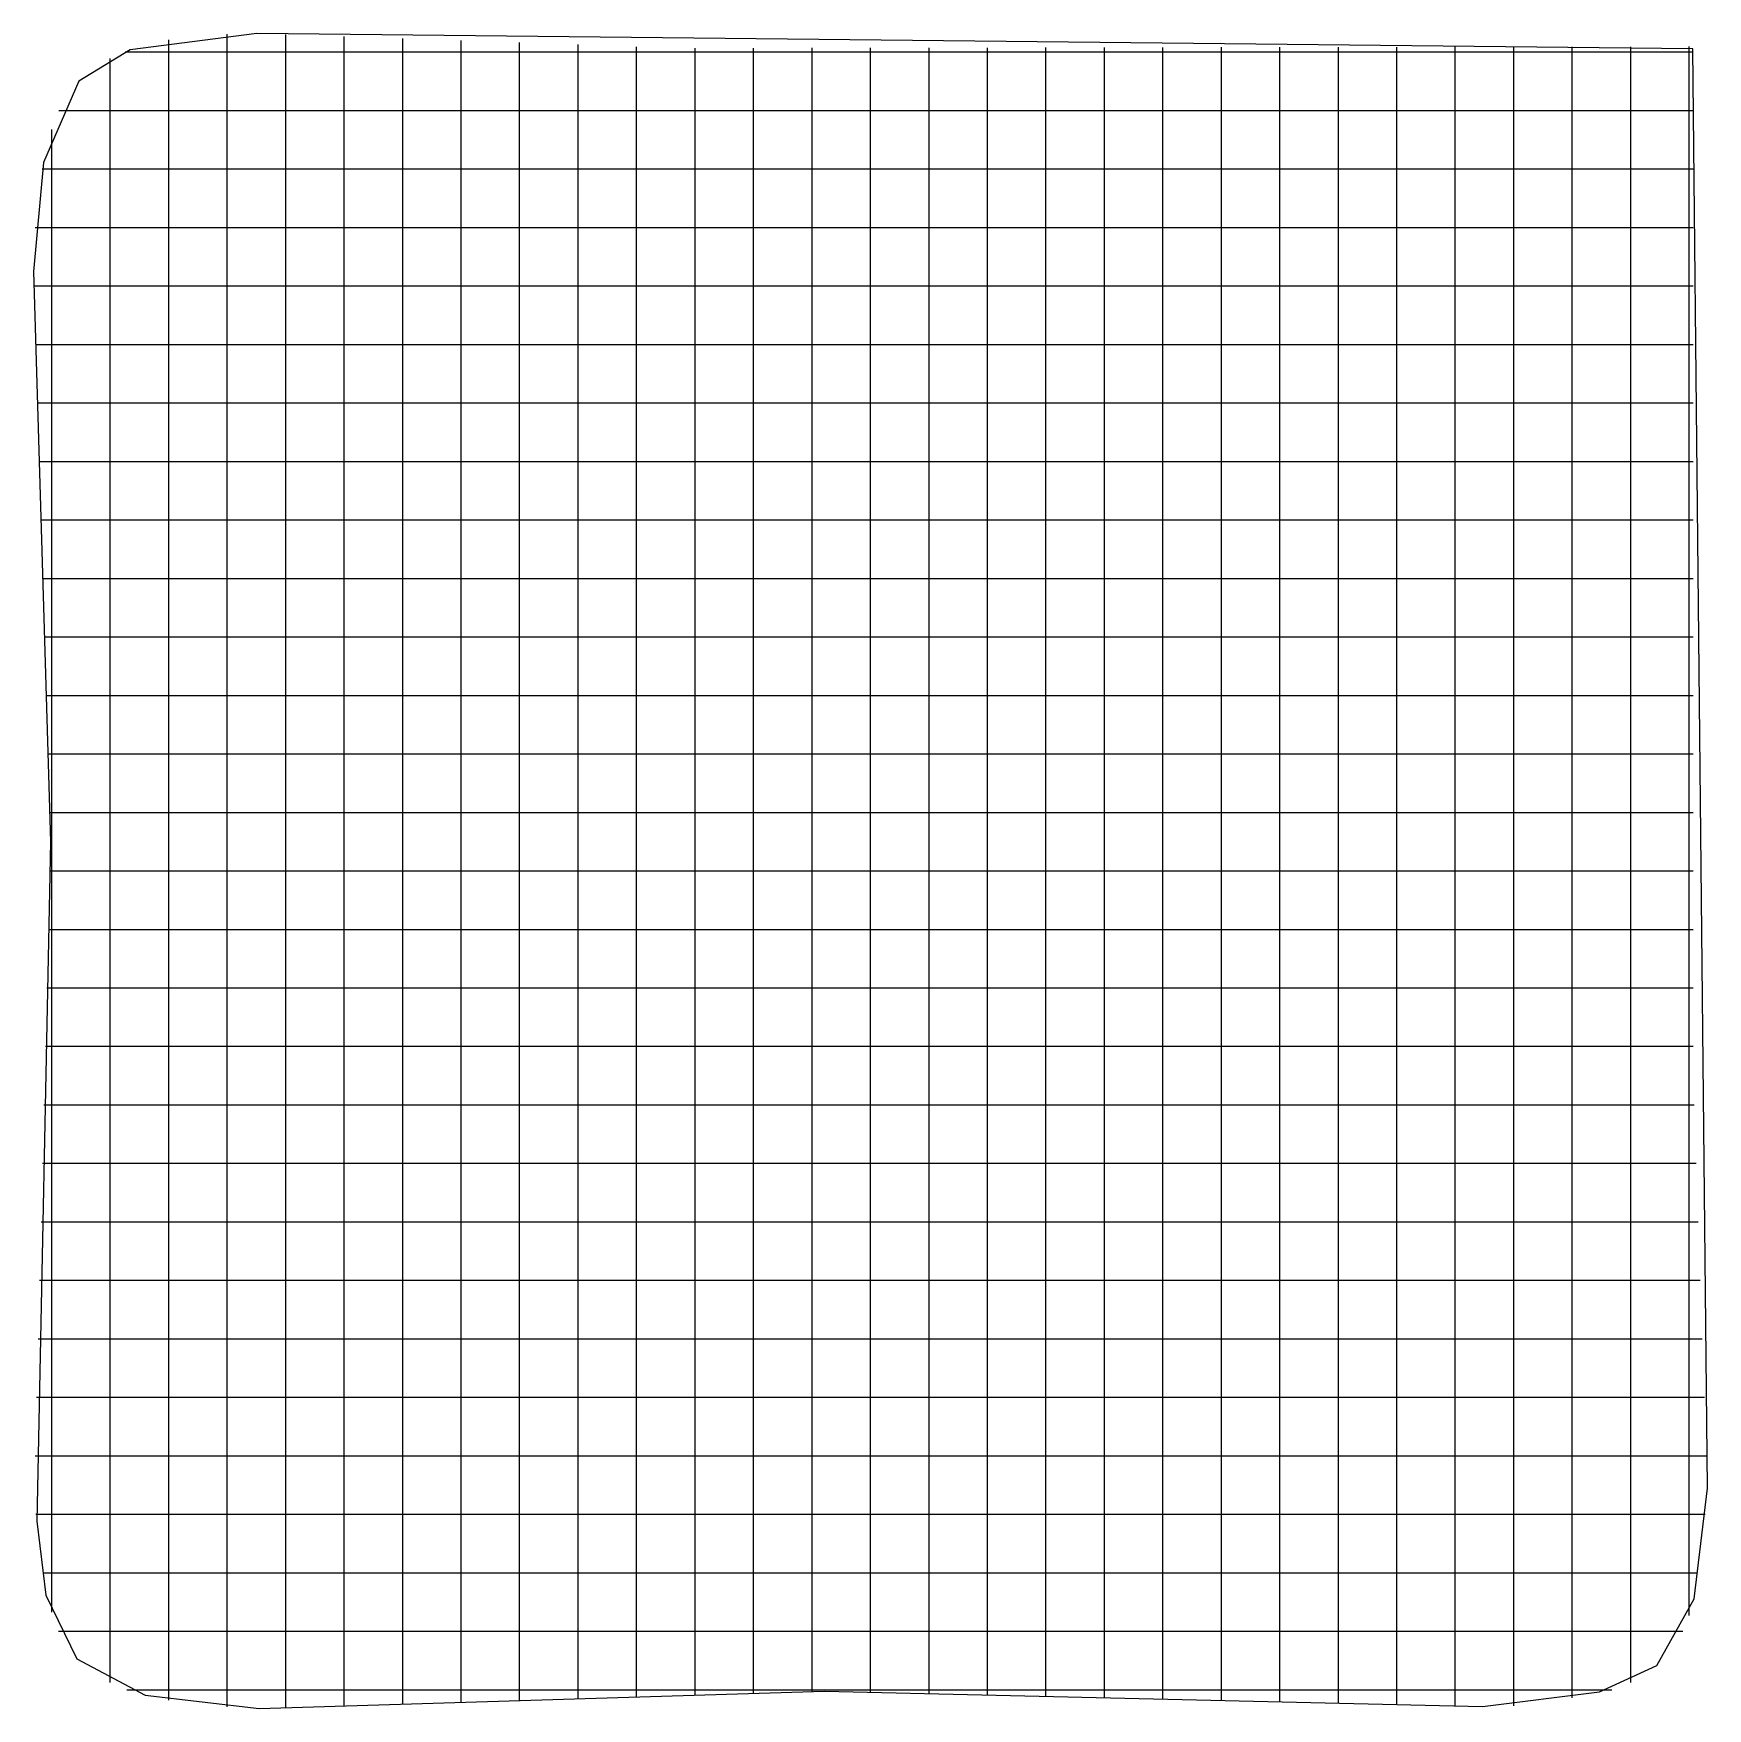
# Model space of a CAD drawing. Header units: metres. Extents: x 0.4 to 14.7, y 0.4 to 14.8.
import ezdxf

# ---------------------------------------------------------------- set-up
doc = ezdxf.new("R2010")
doc.units = ezdxf.units.M

msp = doc.modelspace()

# ---------------------------------------------------------------- linework, layer by layer
for p, q in [((1.593, 14.632), (1.593, 14.695)), ((1.593, 13.612), (1.593, 14.632)), ((2.093, 14.743), (2.093, 14.744)), ((2.093, 14.68), (2.093, 14.743)), ((2.093, 13.576), (2.093, 14.68)), ((2.593, 14.679), (2.593, 14.742)), ((2.593, 13.569), (2.593, 14.679)), ((3.093, 14.661), (3.093, 14.724)), ((3.093, 13.578), (3.093, 14.661)), ((3.593, 14.644), (3.593, 14.707)), ((3.593, 13.587), (3.593, 14.644)), ((4.093, 14.627), (4.093, 14.69)), ((4.093, 13.595), (4.093, 14.627)), ((4.593, 14.609), (4.593, 14.672)), ((4.593, 13.604), (4.593, 14.609)), ((5.093, 14.592), (5.093, 14.655)), ((5.593, 14.574), (5.593, 14.637)), ((6.093, 14.562), (6.093, 14.625)), ((6.593, 14.563), (6.593, 14.626)), ((7.093, 14.564), (7.093, 14.627)), ((7.593, 14.565), (7.593, 14.628)), ((8.093, 14.565), (8.093, 14.628)), ((8.593, 14.566), (8.593, 14.629)), ((9.093, 14.567), (9.093, 14.63)), ((9.593, 14.567), (9.593, 14.63)), ((10.093, 14.568), (10.093, 14.631)), ((10.593, 14.569), (10.593, 14.632)), ((11.093, 14.57), (11.093, 14.633)), ((11.593, 14.57), (11.593, 14.633)), ((12.093, 14.571), (12.093, 14.634)), ((12.593, 14.572), (12.593, 14.635)), ((13.093, 14.573), (13.093, 14.636)), ((13.593, 14.573), (13.593, 14.636)), ((14.093, 14.574), (14.093, 14.637)), ((14.593, 14.575), (14.593, 14.638)), ((1.093, 14.474), (1.093, 14.537)), ((1.093, 13.697), (1.093, 14.474)), ((1.221, 14.592), (1.284, 14.592)), ((1.221, 14.592), (1.284, 14.592)), ((1.284, 14.592), (1.683, 14.592)), ((1.683, 14.592), (1.92, 14.592)), ((1.92, 14.592), (2.235, 14.592)), ((2.235, 14.592), (3.42, 14.592)), ((3.42, 14.592), (3.483, 14.592)), ((3.483, 14.592), (3.72, 14.592)), ((3.72, 14.592), (4.035, 14.592)), ((4.035, 14.592), (5.22, 14.592)), ((5.093, 13.613), (5.093, 14.592)), ((5.22, 14.592), (5.283, 14.592)), ((5.283, 14.592), (5.52, 14.592)), ((5.52, 14.592), (5.698, 14.592)), ((5.593, 13.622), (5.593, 14.574)), ((5.698, 14.592), (5.761, 14.592)), ((5.761, 14.592), (6.946, 14.592)), ((6.093, 13.632), (6.093, 14.562)), ((6.593, 13.644), (6.593, 14.563)), ((6.946, 14.592), (7.261, 14.592)), ((7.093, 13.657), (7.093, 14.564)), ((7.261, 14.592), (7.498, 14.592)), ((7.498, 14.592), (7.561, 14.592)), ((7.561, 14.592), (8.746, 14.592)), ((7.593, 13.654), (7.593, 14.565)), ((8.093, 13.644), (8.093, 14.565)), ((8.593, 13.635), (8.593, 14.566)), ((8.746, 14.592), (9.061, 14.592)), ((9.061, 14.592), (9.298, 14.592)), ((9.093, 13.626), (9.093, 14.567)), ((9.298, 14.592), (9.361, 14.592)), ((9.361, 14.592), (10.546, 14.592)), ((9.593, 13.616), (9.593, 14.567)), ((10.093, 13.607), (10.093, 14.568)), ((10.546, 14.592), (10.861, 14.592)), ((10.593, 13.598), (10.593, 14.569)), ((10.861, 14.592), (11.098, 14.592)), ((11.093, 13.589), (11.093, 14.57)), ((11.098, 14.592), (11.161, 14.592)), ((11.161, 14.592), (12.346, 14.592)), ((11.593, 13.579), (11.593, 14.57)), ((12.093, 13.57), (12.093, 14.571)), ((12.346, 14.592), (12.661, 14.592)), ((12.593, 13.56), (12.593, 14.572)), ((12.661, 14.592), (12.898, 14.592)), ((12.898, 14.592), (12.961, 14.592)), ((12.961, 14.592), (14.146, 14.592)), ((13.093, 13.561), (13.093, 14.573)), ((13.593, 13.614), (13.593, 14.573)), ((14.093, 13.718), (14.093, 14.574)), ((14.146, 14.592), (14.389, 14.592)), ((14.389, 14.592), (14.626, 14.592)), ((14.593, 14.17), (14.593, 14.575)), ((0.654, 14.092), (0.717, 14.092)), ((0.654, 14.092), (0.717, 14.092)), ((0.717, 14.092), (1.564, 14.092)), ((1.564, 14.092), (1.879, 14.092)), ((1.879, 14.092), (2.116, 14.092)), ((2.116, 14.092), (2.179, 14.092)), ((2.179, 14.092), (3.364, 14.092)), ((3.364, 14.092), (3.679, 14.092)), ((3.679, 14.092), (3.916, 14.092)), ((3.916, 14.092), (3.979, 14.092)), ((3.979, 14.092), (5.164, 14.092)), ((5.164, 14.092), (5.479, 14.092)), ((5.479, 14.092), (5.716, 14.092)), ((5.716, 14.092), (5.779, 14.092)), ((5.779, 14.092), (6.964, 14.092)), ((6.964, 14.092), (7.279, 14.092)), ((7.279, 14.092), (7.516, 14.092)), ((7.516, 14.092), (7.579, 14.092)), ((7.579, 14.092), (8.764, 14.092)), ((8.764, 14.092), (9.079, 14.092)), ((9.079, 14.092), (9.316, 14.092)), ((9.316, 14.092), (9.379, 14.092)), ((9.379, 14.092), (10.564, 14.092)), ((10.564, 14.092), (10.879, 14.092)), ((10.879, 14.092), (11.116, 14.092)), ((11.116, 14.092), (11.179, 14.092)), ((11.179, 14.092), (12.364, 14.092)), ((12.364, 14.092), (12.679, 14.092)), ((12.679, 14.092), (12.916, 14.092)), ((12.916, 14.092), (12.979, 14.092)), ((12.979, 14.092), (14.164, 14.092)), ((14.164, 14.092), (14.389, 14.092)), ((14.389, 14.092), (14.626, 14.092)), ((14.593, 13.934), (14.593, 14.17)), ((0.593, 13.87), (0.593, 13.929)), ((14.593, 13.62), (14.593, 13.934)), ((0.593, 13.807), (0.593, 13.87)), ((0.593, 12.621), (0.593, 13.807)), ((1.093, 13.382), (1.093, 13.697)), ((1.593, 13.297), (1.593, 13.612)), ((4.593, 13.289), (4.593, 13.604)), ((5.093, 13.298), (5.093, 13.613)), ((5.593, 13.307), (5.593, 13.622)), ((6.093, 13.317), (6.093, 13.632)), ((6.593, 13.329), (6.593, 13.644)), ((7.093, 13.342), (7.093, 13.657)), ((7.593, 13.339), (7.593, 13.654)), ((8.093, 13.33), (8.093, 13.644)), ((8.593, 13.321), (8.593, 13.635)), ((9.093, 13.311), (9.093, 13.626)), ((9.593, 13.302), (9.593, 13.616)), ((10.093, 13.293), (10.093, 13.607)), ((13.593, 13.3), (13.593, 13.614)), ((14.093, 13.404), (14.093, 13.718)), ((14.593, 12.433), (14.593, 13.62)), ((0.511, 13.592), (0.574, 13.592)), ((0.511, 13.592), (0.574, 13.592)), ((0.574, 13.592), (1.534, 13.592)), ((1.534, 13.592), (1.849, 13.592)), ((1.849, 13.592), (2.086, 13.592)), ((2.086, 13.592), (2.149, 13.592)), ((2.093, 13.261), (2.093, 13.576)), ((2.149, 13.592), (3.334, 13.592)), ((2.593, 13.254), (2.593, 13.569)), ((3.093, 13.263), (3.093, 13.578)), ((3.334, 13.592), (3.649, 13.592)), ((3.593, 13.272), (3.593, 13.587)), ((3.649, 13.592), (3.886, 13.592)), ((3.886, 13.592), (3.949, 13.592)), ((3.949, 13.592), (5.134, 13.592)), ((4.093, 13.28), (4.093, 13.595)), ((5.134, 13.592), (5.449, 13.592)), ((5.449, 13.592), (5.686, 13.592)), ((5.686, 13.592), (5.749, 13.592)), ((5.749, 13.592), (6.934, 13.592)), ((6.934, 13.592), (7.249, 13.592)), ((7.249, 13.592), (7.486, 13.592)), ((7.486, 13.592), (7.549, 13.592)), ((7.549, 13.592), (8.734, 13.592)), ((8.734, 13.592), (9.049, 13.592)), ((9.049, 13.592), (9.286, 13.592)), ((9.286, 13.592), (9.349, 13.592)), ((9.349, 13.592), (10.534, 13.592)), ((10.534, 13.592), (10.849, 13.592)), ((10.593, 13.283), (10.593, 13.598)), ((10.849, 13.592), (11.086, 13.592)), ((11.086, 13.592), (11.149, 13.592)), ((11.093, 13.274), (11.093, 13.589)), ((11.149, 13.592), (12.334, 13.592)), ((11.593, 13.265), (11.593, 13.579)), ((12.093, 13.255), (12.093, 13.57)), ((12.334, 13.592), (12.649, 13.592)), ((12.593, 13.246), (12.593, 13.56)), ((12.649, 13.592), (12.886, 13.592)), ((12.886, 13.592), (12.949, 13.592)), ((12.949, 13.592), (14.134, 13.592)), ((13.093, 13.246), (13.093, 13.561)), ((14.134, 13.592), (14.389, 13.592)), ((14.389, 13.592), (14.626, 13.592)), ((1.093, 13.145), (1.093, 13.382)), ((6.093, 13.08), (6.093, 13.317)), ((6.593, 13.093), (6.593, 13.329)), ((7.093, 13.105), (7.093, 13.342)), ((7.593, 13.102), (7.593, 13.339)), ((8.093, 13.093), (8.093, 13.33)), ((8.593, 13.083), (8.593, 13.321)), ((14.093, 13.167), (14.093, 13.404)), ((1.593, 13.06), (1.593, 13.297)), ((2.093, 13.025), (2.093, 13.261)), ((2.593, 13.017), (2.593, 13.254)), ((3.093, 13.026), (3.093, 13.263)), ((3.593, 13.035), (3.593, 13.272)), ((4.093, 13.044), (4.093, 13.28)), ((4.593, 13.052), (4.593, 13.289)), ((5.093, 13.061), (5.093, 13.298)), ((5.593, 13.07), (5.593, 13.307)), ((9.093, 13.074), (9.093, 13.311)), ((9.593, 13.065), (9.593, 13.302)), ((10.093, 13.055), (10.093, 13.293)), ((10.593, 13.046), (10.593, 13.283)), ((11.093, 13.037), (11.093, 13.274)), ((11.593, 13.027), (11.593, 13.265)), ((12.093, 13.018), (12.093, 13.255)), ((12.593, 13.009), (12.593, 13.246)), ((13.093, 13.009), (13.093, 13.246)), ((13.593, 13.063), (13.593, 13.3)), ((0.451, 13.092), (0.514, 13.092)), ((0.451, 13.092), (0.514, 13.092)), ((0.514, 13.092), (1.522, 13.092)), ((1.093, 13.082), (1.093, 13.145)), ((1.093, 11.897), (1.093, 13.082)), ((1.522, 13.092), (1.836, 13.092)), ((1.593, 12.997), (1.593, 13.06)), ((1.836, 13.092), (2.073, 13.092)), ((2.073, 13.092), (2.136, 13.092)), ((2.136, 13.092), (3.322, 13.092)), ((3.322, 13.092), (3.636, 13.092)), ((3.593, 12.972), (3.593, 13.035)), ((3.636, 13.092), (3.873, 13.092)), ((3.873, 13.092), (3.936, 13.092)), ((3.936, 13.092), (5.122, 13.092)), ((4.093, 12.981), (4.093, 13.044)), ((4.593, 12.989), (4.593, 13.052)), ((5.093, 12.998), (5.093, 13.061)), ((5.122, 13.092), (5.436, 13.092)), ((5.436, 13.092), (5.673, 13.092)), ((5.593, 13.007), (5.593, 13.07)), ((5.673, 13.092), (5.736, 13.092)), ((5.736, 13.092), (6.922, 13.092)), ((6.093, 13.017), (6.093, 13.08)), ((6.593, 13.03), (6.593, 13.093)), ((6.593, 11.844), (6.593, 13.03)), ((6.922, 13.092), (7.236, 13.092)), ((7.093, 13.042), (7.093, 13.105)), ((7.093, 11.857), (7.093, 13.042)), ((7.236, 13.092), (7.473, 13.092)), ((7.473, 13.092), (7.536, 13.092)), ((7.536, 13.092), (8.722, 13.092)), ((7.593, 13.039), (7.593, 13.102)), ((7.593, 11.854), (7.593, 13.039)), ((8.093, 13.03), (8.093, 13.093)), ((8.593, 13.021), (8.593, 13.083)), ((8.722, 13.092), (9.036, 13.092)), ((9.036, 13.092), (9.273, 13.092)), ((9.093, 13.011), (9.093, 13.074)), ((9.273, 13.092), (9.336, 13.092)), ((9.336, 13.092), (10.522, 13.092)), ((9.593, 13.002), (9.593, 13.065)), ((10.093, 12.993), (10.093, 13.055)), ((10.522, 13.092), (10.836, 13.092)), ((10.593, 12.983), (10.593, 13.046)), ((10.836, 13.092), (11.073, 13.092)), ((11.073, 13.092), (11.136, 13.092)), ((11.093, 12.974), (11.093, 13.037)), ((11.136, 13.092), (12.322, 13.092)), ((12.322, 13.092), (12.636, 13.092)), ((12.636, 13.092), (12.873, 13.092)), ((12.873, 13.092), (12.936, 13.092)), ((12.936, 13.092), (14.122, 13.092)), ((13.593, 13), (13.593, 13.063)), ((14.093, 13.104), (14.093, 13.167)), ((14.093, 11.918), (14.093, 13.104)), ((14.122, 13.092), (14.389, 13.092)), ((14.389, 13.092), (14.626, 13.092)), ((1.593, 11.812), (1.593, 12.997)), ((2.093, 12.962), (2.093, 13.025)), ((2.093, 11.776), (2.093, 12.962)), ((2.593, 12.954), (2.593, 13.017)), ((2.593, 11.769), (2.593, 12.954)), ((3.093, 12.963), (3.093, 13.026)), ((3.093, 11.778), (3.093, 12.963)), ((3.593, 11.787), (3.593, 12.972)), ((4.093, 11.795), (4.093, 12.981)), ((4.593, 11.804), (4.593, 12.989)), ((5.093, 11.813), (5.093, 12.998)), ((5.593, 11.822), (5.593, 13.007)), ((6.093, 11.832), (6.093, 13.017)), ((8.093, 11.844), (8.093, 13.03)), ((8.593, 11.835), (8.593, 13.021)), ((9.093, 11.826), (9.093, 13.011)), ((9.593, 11.816), (9.593, 13.002)), ((10.093, 11.807), (10.093, 12.993)), ((10.593, 11.798), (10.593, 12.983)), ((11.093, 11.789), (11.093, 12.974)), ((11.593, 12.965), (11.593, 13.027)), ((11.593, 11.779), (11.593, 12.965)), ((12.093, 12.955), (12.093, 13.018)), ((12.093, 11.77), (12.093, 12.955)), ((12.593, 12.946), (12.593, 13.009)), ((12.593, 11.76), (12.593, 12.946)), ((13.093, 12.946), (13.093, 13.009)), ((13.093, 11.761), (13.093, 12.946)), ((13.593, 11.814), (13.593, 13)), ((0.593, 12.307), (0.593, 12.621)), ((0.438, 12.592), (0.501, 12.592)), ((0.438, 12.592), (0.501, 12.592)), ((0.501, 12.592), (1.519, 12.592)), ((1.519, 12.592), (1.833, 12.592)), ((1.833, 12.592), (2.07, 12.592)), ((2.07, 12.592), (2.133, 12.592)), ((2.133, 12.592), (3.319, 12.592)), ((3.319, 12.592), (3.633, 12.592)), ((3.633, 12.592), (3.87, 12.592)), ((3.87, 12.592), (3.933, 12.592)), ((3.933, 12.592), (5.119, 12.592)), ((5.119, 12.592), (5.433, 12.592)), ((5.433, 12.592), (5.67, 12.592)), ((5.67, 12.592), (5.733, 12.592)), ((5.733, 12.592), (6.919, 12.592)), ((6.919, 12.592), (7.233, 12.592)), ((7.233, 12.592), (7.47, 12.592)), ((7.47, 12.592), (7.533, 12.592)), ((7.533, 12.592), (8.719, 12.592)), ((8.719, 12.592), (9.033, 12.592)), ((9.033, 12.592), (9.27, 12.592)), ((9.27, 12.592), (9.333, 12.592)), ((9.333, 12.592), (10.519, 12.592)), ((10.519, 12.592), (10.833, 12.592)), ((10.833, 12.592), (11.07, 12.592)), ((11.07, 12.592), (11.133, 12.592)), ((11.133, 12.592), (12.319, 12.592)), ((12.319, 12.592), (12.633, 12.592)), ((12.633, 12.592), (12.87, 12.592)), ((12.87, 12.592), (12.933, 12.592)), ((12.933, 12.592), (14.119, 12.592)), ((14.119, 12.592), (14.389, 12.592)), ((14.389, 12.592), (14.626, 12.592)), ((14.593, 12.37), (14.593, 12.433)), ((14.593, 12.134), (14.593, 12.37)), ((0.593, 12.07), (0.593, 12.307)), ((0.453, 12.092), (0.516, 12.092)), ((0.453, 12.092), (0.516, 12.092)), ((0.516, 12.092), (1.522, 12.092)), ((0.593, 12.007), (0.593, 12.07)), ((1.522, 12.092), (1.837, 12.092)), ((1.837, 12.092), (2.074, 12.092)), ((2.074, 12.092), (2.137, 12.092)), ((2.137, 12.092), (3.322, 12.092)), ((3.322, 12.092), (3.637, 12.092)), ((3.637, 12.092), (3.874, 12.092)), ((3.874, 12.092), (3.937, 12.092)), ((3.937, 12.092), (5.122, 12.092)), ((5.122, 12.092), (5.437, 12.092)), ((5.437, 12.092), (5.674, 12.092)), ((5.674, 12.092), (5.737, 12.092)), ((5.737, 12.092), (6.922, 12.092)), ((6.922, 12.092), (7.237, 12.092)), ((7.237, 12.092), (7.474, 12.092)), ((7.474, 12.092), (7.537, 12.092)), ((7.537, 12.092), (8.722, 12.092)), ((8.722, 12.092), (9.037, 12.092)), ((9.037, 12.092), (9.274, 12.092)), ((9.274, 12.092), (9.337, 12.092)), ((9.337, 12.092), (10.522, 12.092)), ((10.522, 12.092), (10.837, 12.092)), ((10.837, 12.092), (11.074, 12.092)), ((11.074, 12.092), (11.136, 12.092)), ((11.136, 12.092), (12.322, 12.092)), ((12.322, 12.092), (12.636, 12.092)), ((12.636, 12.092), (12.874, 12.092)), ((12.874, 12.092), (12.937, 12.092)), ((12.937, 12.092), (14.122, 12.092)), ((14.122, 12.092), (14.389, 12.092)), ((14.389, 12.092), (14.626, 12.092)), ((14.593, 11.82), (14.593, 12.134)), ((0.593, 10.821), (0.593, 12.007)), ((1.093, 11.582), (1.093, 11.897)), ((14.093, 11.604), (14.093, 11.918)), ((1.593, 11.497), (1.593, 11.812)), ((2.093, 11.461), (2.093, 11.776)), ((2.593, 11.454), (2.593, 11.769)), ((3.093, 11.463), (3.093, 11.778)), ((3.593, 11.472), (3.593, 11.787)), ((4.093, 11.48), (4.093, 11.795)), ((4.593, 11.489), (4.593, 11.804)), ((5.093, 11.498), (5.093, 11.813)), ((5.593, 11.507), (5.593, 11.822)), ((6.093, 11.517), (6.093, 11.832)), ((6.593, 11.529), (6.593, 11.844)), ((7.093, 11.542), (7.093, 11.857)), ((7.593, 11.539), (7.593, 11.854)), ((8.093, 11.53), (8.093, 11.844)), ((8.593, 11.521), (8.593, 11.835)), ((9.093, 11.511), (9.093, 11.826)), ((9.593, 11.502), (9.593, 11.816)), ((10.093, 11.493), (10.093, 11.807)), ((10.593, 11.483), (10.593, 11.798)), ((11.093, 11.474), (11.093, 11.789)), ((11.593, 11.465), (11.593, 11.779)), ((12.093, 11.455), (12.093, 11.77)), ((12.593, 11.446), (12.593, 11.76)), ((13.093, 11.446), (13.093, 11.761)), ((13.593, 11.5), (13.593, 11.814)), ((14.593, 10.633), (14.593, 11.82)), ((14.093, 11.367), (14.093, 11.604)), ((0.468, 11.592), (0.531, 11.592)), ((0.468, 11.592), (0.531, 11.592)), ((0.531, 11.592), (1.525, 11.592)), ((1.093, 11.345), (1.093, 11.582)), ((1.525, 11.592), (1.84, 11.592)), ((1.593, 11.26), (1.593, 11.497)), ((1.84, 11.592), (2.077, 11.592)), ((2.077, 11.592), (2.14, 11.592)), ((2.093, 11.225), (2.093, 11.461)), ((2.14, 11.592), (3.325, 11.592)), ((3.093, 11.226), (3.093, 11.463)), ((3.325, 11.592), (3.64, 11.592)), ((3.593, 11.235), (3.593, 11.472)), ((3.64, 11.592), (3.877, 11.592)), ((3.877, 11.592), (3.94, 11.592)), ((3.94, 11.592), (5.125, 11.592)), ((4.093, 11.244), (4.093, 11.48)), ((4.593, 11.252), (4.593, 11.489)), ((5.093, 11.261), (5.093, 11.498)), ((5.125, 11.592), (5.44, 11.592)), ((5.44, 11.592), (5.677, 11.592)), ((5.593, 11.27), (5.593, 11.507)), ((5.677, 11.592), (5.74, 11.592)), ((5.74, 11.592), (6.925, 11.592)), ((6.093, 11.28), (6.093, 11.517)), ((6.593, 11.293), (6.593, 11.529)), ((6.925, 11.592), (7.24, 11.592)), ((7.093, 11.305), (7.093, 11.542)), ((7.24, 11.592), (7.477, 11.592)), ((7.477, 11.592), (7.54, 11.592)), ((7.54, 11.592), (8.725, 11.592)), ((7.593, 11.302), (7.593, 11.539)), ((8.093, 11.293), (8.093, 11.53)), ((8.593, 11.283), (8.593, 11.521)), ((8.725, 11.592), (9.04, 11.592)), ((9.04, 11.592), (9.277, 11.592)), ((9.093, 11.274), (9.093, 11.511)), ((9.277, 11.592), (9.34, 11.592)), ((9.34, 11.592), (10.525, 11.592)), ((9.593, 11.265), (9.593, 11.502)), ((10.093, 11.255), (10.093, 11.493)), ((10.525, 11.592), (10.84, 11.592)), ((10.593, 11.246), (10.593, 11.483)), ((10.84, 11.592), (11.077, 11.592)), ((11.077, 11.592), (11.14, 11.592)), ((11.093, 11.237), (11.093, 11.474)), ((11.14, 11.592), (12.325, 11.592)), ((11.593, 11.227), (11.593, 11.465)), ((12.093, 11.218), (12.093, 11.455)), ((12.325, 11.592), (12.64, 11.592)), ((12.64, 11.592), (12.877, 11.592)), ((12.877, 11.592), (12.94, 11.592)), ((12.94, 11.592), (14.125, 11.592)), ((13.593, 11.263), (13.593, 11.5)), ((14.125, 11.592), (14.389, 11.592)), ((14.389, 11.592), (14.626, 11.592)), ((1.093, 11.282), (1.093, 11.345)), ((2.593, 11.217), (2.593, 11.454)), ((12.593, 11.209), (12.593, 11.446)), ((13.093, 11.209), (13.093, 11.446)), ((14.093, 11.304), (14.093, 11.367)), ((1.093, 10.097), (1.093, 11.282)), ((1.593, 11.197), (1.593, 11.26)), ((1.593, 10.012), (1.593, 11.197)), ((2.093, 11.162), (2.093, 11.225)), ((2.593, 11.154), (2.593, 11.217)), ((3.093, 11.163), (3.093, 11.226)), ((3.593, 11.172), (3.593, 11.235)), ((3.593, 9.987), (3.593, 11.172)), ((4.093, 11.181), (4.093, 11.244)), ((4.093, 9.995), (4.093, 11.181)), ((4.593, 11.189), (4.593, 11.252)), ((4.593, 10.004), (4.593, 11.189)), ((5.093, 11.198), (5.093, 11.261)), ((5.093, 10.013), (5.093, 11.198)), ((5.593, 11.207), (5.593, 11.27)), ((5.593, 10.022), (5.593, 11.207)), ((6.093, 11.217), (6.093, 11.28)), ((6.093, 10.032), (6.093, 11.217)), ((6.593, 11.23), (6.593, 11.293)), ((6.593, 10.044), (6.593, 11.23)), ((7.093, 11.242), (7.093, 11.305)), ((7.093, 10.057), (7.093, 11.242)), ((7.593, 11.239), (7.593, 11.302)), ((7.593, 10.054), (7.593, 11.239)), ((8.093, 11.23), (8.093, 11.293)), ((8.093, 10.044), (8.093, 11.23)), ((8.593, 11.221), (8.593, 11.283)), ((8.593, 10.035), (8.593, 11.221)), ((9.093, 11.211), (9.093, 11.274)), ((9.093, 10.026), (9.093, 11.211)), ((9.593, 11.202), (9.593, 11.265)), ((9.593, 10.016), (9.593, 11.202)), ((10.093, 11.193), (10.093, 11.255)), ((10.093, 10.007), (10.093, 11.193)), ((10.593, 11.183), (10.593, 11.246)), ((10.593, 9.998), (10.593, 11.183)), ((11.093, 11.174), (11.093, 11.237)), ((11.093, 9.989), (11.093, 11.174)), ((11.593, 11.165), (11.593, 11.227)), ((12.093, 11.155), (12.093, 11.218)), ((12.593, 11.146), (12.593, 11.209)), ((13.093, 11.146), (13.093, 11.209)), ((13.593, 11.2), (13.593, 11.263)), ((13.593, 10.014), (13.593, 11.2)), ((14.093, 10.118), (14.093, 11.304)), ((0.484, 11.092), (0.547, 11.092)), ((0.484, 11.092), (0.547, 11.092)), ((0.547, 11.092), (1.528, 11.092)), ((1.528, 11.092), (1.843, 11.092)), ((1.843, 11.092), (2.08, 11.092)), ((2.08, 11.092), (2.143, 11.092)), ((2.093, 9.976), (2.093, 11.162)), ((2.143, 11.092), (3.328, 11.092)), ((2.593, 9.969), (2.593, 11.154)), ((3.093, 9.978), (3.093, 11.163)), ((3.328, 11.092), (3.643, 11.092)), ((3.643, 11.092), (3.88, 11.092)), ((3.88, 11.092), (3.943, 11.092)), ((3.943, 11.092), (5.128, 11.092)), ((5.128, 11.092), (5.443, 11.092)), ((5.443, 11.092), (5.68, 11.092)), ((5.68, 11.092), (5.743, 11.092)), ((5.743, 11.092), (6.928, 11.092)), ((6.928, 11.092), (7.243, 11.092)), ((7.243, 11.092), (7.48, 11.092)), ((7.48, 11.092), (7.543, 11.092)), ((7.543, 11.092), (8.728, 11.092)), ((8.728, 11.092), (9.043, 11.092)), ((9.043, 11.092), (9.28, 11.092)), ((9.28, 11.092), (9.343, 11.092)), ((9.343, 11.092), (10.528, 11.092)), ((10.528, 11.092), (10.843, 11.092)), ((10.843, 11.092), (11.08, 11.092)), ((11.08, 11.092), (11.143, 11.092)), ((11.143, 11.092), (12.328, 11.092)), ((11.593, 9.979), (11.593, 11.165)), ((12.093, 9.97), (12.093, 11.155)), ((12.328, 11.092), (12.643, 11.092)), ((12.593, 9.96), (12.593, 11.146)), ((12.643, 11.092), (12.88, 11.092)), ((12.88, 11.092), (12.943, 11.092)), ((12.943, 11.092), (14.128, 11.092)), ((13.093, 9.961), (13.093, 11.146)), ((14.128, 11.092), (14.389, 11.092)), ((14.389, 11.092), (14.626, 11.092)), ((0.593, 10.507), (0.593, 10.821)), ((14.593, 10.57), (14.593, 10.633)), ((0.499, 10.592), (0.562, 10.592)), ((0.499, 10.592), (0.562, 10.592)), ((0.562, 10.592), (1.532, 10.592)), ((0.593, 10.27), (0.593, 10.507)), ((1.532, 10.592), (1.846, 10.592)), ((1.846, 10.592), (2.083, 10.592)), ((2.083, 10.592), (2.146, 10.592)), ((2.146, 10.592), (3.332, 10.592)), ((3.332, 10.592), (3.646, 10.592)), ((3.646, 10.592), (3.883, 10.592)), ((3.883, 10.592), (3.946, 10.592)), ((3.946, 10.592), (5.132, 10.592)), ((5.132, 10.592), (5.446, 10.592)), ((5.446, 10.592), (5.683, 10.592)), ((5.683, 10.592), (5.746, 10.592)), ((5.746, 10.592), (6.932, 10.592)), ((6.932, 10.592), (7.246, 10.592)), ((7.246, 10.592), (7.483, 10.592)), ((7.483, 10.592), (7.546, 10.592)), ((7.546, 10.592), (8.732, 10.592)), ((8.732, 10.592), (9.046, 10.592)), ((9.046, 10.592), (9.283, 10.592)), ((9.283, 10.592), (9.346, 10.592)), ((9.346, 10.592), (10.532, 10.592)), ((10.532, 10.592), (10.846, 10.592)), ((10.846, 10.592), (11.083, 10.592)), ((11.083, 10.592), (11.146, 10.592)), ((11.146, 10.592), (12.332, 10.592)), ((12.332, 10.592), (12.646, 10.592)), ((12.646, 10.592), (12.883, 10.592)), ((12.883, 10.592), (12.946, 10.592)), ((12.946, 10.592), (14.132, 10.592)), ((14.132, 10.592), (14.389, 10.592)), ((14.389, 10.592), (14.626, 10.592)), ((14.593, 10.334), (14.593, 10.57)), ((14.593, 10.02), (14.593, 10.334)), ((0.593, 10.207), (0.593, 10.27)), ((0.593, 9.021), (0.593, 10.207)), ((0.514, 10.092), (0.577, 10.092)), ((0.514, 10.092), (0.577, 10.092)), ((0.577, 10.092), (1.535, 10.092)), ((1.093, 9.782), (1.093, 10.097)), ((1.535, 10.092), (1.849, 10.092)), ((1.849, 10.092), (2.086, 10.092)), ((2.086, 10.092), (2.149, 10.092)), ((2.149, 10.092), (3.335, 10.092)), ((3.335, 10.092), (3.649, 10.092)), ((3.649, 10.092), (3.886, 10.092)), ((3.886, 10.092), (3.949, 10.092)), ((3.949, 10.092), (5.135, 10.092)), ((5.135, 10.092), (5.449, 10.092)), ((5.449, 10.092), (5.686, 10.092)), ((5.686, 10.092), (5.749, 10.092)), ((5.749, 10.092), (6.935, 10.092)), ((6.093, 9.717), (6.093, 10.032)), ((6.593, 9.729), (6.593, 10.044)), ((6.935, 10.092), (7.249, 10.092)), ((7.093, 9.742), (7.093, 10.057)), ((7.249, 10.092), (7.486, 10.092)), ((7.486, 10.092), (7.549, 10.092)), ((7.549, 10.092), (8.735, 10.092)), ((7.593, 9.739), (7.593, 10.054)), ((8.093, 9.73), (8.093, 10.044)), ((8.593, 9.721), (8.593, 10.035)), ((8.735, 10.092), (9.049, 10.092)), ((9.049, 10.092), (9.286, 10.092)), ((9.093, 9.711), (9.093, 10.026)), ((9.286, 10.092), (9.349, 10.092)), ((9.349, 10.092), (10.535, 10.092)), ((10.535, 10.092), (10.849, 10.092)), ((10.849, 10.092), (11.086, 10.092)), ((11.086, 10.092), (11.149, 10.092)), ((11.149, 10.092), (12.335, 10.092)), ((12.335, 10.092), (12.649, 10.092)), ((12.649, 10.092), (12.886, 10.092)), ((12.886, 10.092), (12.949, 10.092)), ((12.949, 10.092), (14.135, 10.092)), ((14.093, 9.804), (14.093, 10.118)), ((14.135, 10.092), (14.389, 10.092)), ((14.389, 10.092), (14.626, 10.092)), ((1.593, 9.697), (1.593, 10.012)), ((2.093, 9.662), (2.093, 9.976)), ((2.593, 9.654), (2.593, 9.969)), ((3.093, 9.663), (3.093, 9.978)), ((3.593, 9.672), (3.593, 9.987)), ((4.093, 9.68), (4.093, 9.995)), ((4.593, 9.689), (4.593, 10.004)), ((5.093, 9.698), (5.093, 10.013)), ((5.593, 9.707), (5.593, 10.022)), ((9.593, 9.702), (9.593, 10.016)), ((10.093, 9.693), (10.093, 10.007)), ((10.593, 9.683), (10.593, 9.998)), ((11.093, 9.674), (11.093, 9.989)), ((11.593, 9.665), (11.593, 9.979)), ((12.093, 9.655), (12.093, 9.97)), ((12.593, 9.646), (12.593, 9.96)), ((13.093, 9.646), (13.093, 9.961)), ((13.593, 9.7), (13.593, 10.014)), ((14.593, 8.833), (14.593, 10.02)), ((1.093, 9.545), (1.093, 9.782)), ((7.093, 9.505), (7.093, 9.742)), ((7.593, 9.502), (7.593, 9.739)), ((14.093, 9.567), (14.093, 9.804)), ((1.593, 9.46), (1.593, 9.697)), ((2.093, 9.425), (2.093, 9.662)), ((2.593, 9.417), (2.593, 9.654)), ((3.093, 9.426), (3.093, 9.663)), ((3.593, 9.435), (3.593, 9.672)), ((4.093, 9.444), (4.093, 9.68)), ((4.593, 9.452), (4.593, 9.689)), ((5.093, 9.461), (5.093, 9.698)), ((5.593, 9.47), (5.593, 9.707)), ((6.093, 9.48), (6.093, 9.717)), ((6.593, 9.493), (6.593, 9.729)), ((8.093, 9.493), (8.093, 9.73)), ((8.593, 9.483), (8.593, 9.721)), ((9.093, 9.474), (9.093, 9.711)), ((9.593, 9.465), (9.593, 9.702)), ((10.093, 9.455), (10.093, 9.693)), ((10.593, 9.446), (10.593, 9.683)), ((11.093, 9.437), (11.093, 9.674)), ((11.593, 9.427), (11.593, 9.665)), ((12.093, 9.418), (12.093, 9.655)), ((12.593, 9.409), (12.593, 9.646)), ((13.093, 9.409), (13.093, 9.646)), ((13.593, 9.463), (13.593, 9.7)), ((0.529, 9.592), (0.592, 9.592)), ((0.529, 9.592), (0.592, 9.592)), ((0.592, 9.592), (1.538, 9.592)), ((1.093, 9.482), (1.093, 9.545)), ((1.093, 8.297), (1.093, 9.482)), ((1.538, 9.592), (1.853, 9.592)), ((1.593, 9.397), (1.593, 9.46)), ((1.853, 9.592), (2.09, 9.592)), ((2.09, 9.592), (2.152, 9.592)), ((2.152, 9.592), (3.338, 9.592)), ((3.338, 9.592), (3.653, 9.592)), ((3.653, 9.592), (3.89, 9.592)), ((3.89, 9.592), (3.952, 9.592)), ((3.952, 9.592), (5.138, 9.592)), ((4.593, 9.389), (4.593, 9.452)), ((5.093, 9.398), (5.093, 9.461)), ((5.138, 9.592), (5.453, 9.592)), ((5.453, 9.592), (5.69, 9.592)), ((5.593, 9.407), (5.593, 9.47)), ((5.69, 9.592), (5.752, 9.592)), ((5.752, 9.592), (6.938, 9.592)), ((6.093, 9.417), (6.093, 9.48)), ((6.593, 9.43), (6.593, 9.493)), ((6.938, 9.592), (7.253, 9.592)), ((7.093, 9.442), (7.093, 9.505)), ((7.253, 9.592), (7.49, 9.592)), ((7.49, 9.592), (7.552, 9.592)), ((7.552, 9.592), (8.738, 9.592)), ((7.593, 9.439), (7.593, 9.502)), ((8.093, 9.43), (8.093, 9.493)), ((8.593, 9.421), (8.593, 9.483)), ((8.738, 9.592), (9.053, 9.592)), ((9.053, 9.592), (9.29, 9.592)), ((9.093, 9.411), (9.093, 9.474)), ((9.29, 9.592), (9.352, 9.592)), ((9.352, 9.592), (10.538, 9.592)), ((9.593, 9.402), (9.593, 9.465)), ((10.093, 9.393), (10.093, 9.455)), ((10.538, 9.592), (10.853, 9.592)), ((10.853, 9.592), (11.09, 9.592)), ((11.09, 9.592), (11.152, 9.592)), ((11.152, 9.592), (12.338, 9.592)), ((12.338, 9.592), (12.653, 9.592)), ((12.653, 9.592), (12.89, 9.592)), ((12.89, 9.592), (12.952, 9.592)), ((12.952, 9.592), (14.138, 9.592)), ((13.593, 9.4), (13.593, 9.463)), ((14.093, 9.504), (14.093, 9.567)), ((14.093, 8.318), (14.093, 9.504)), ((14.138, 9.592), (14.389, 9.592)), ((14.389, 9.592), (14.626, 9.592)), ((1.593, 8.212), (1.593, 9.397)), ((2.093, 9.362), (2.093, 9.425)), ((2.093, 8.176), (2.093, 9.362)), ((2.593, 9.354), (2.593, 9.417)), ((2.593, 8.169), (2.593, 9.354)), ((3.093, 9.363), (3.093, 9.426)), ((3.093, 8.178), (3.093, 9.363)), ((3.593, 9.372), (3.593, 9.435)), ((3.593, 8.187), (3.593, 9.372)), ((4.093, 9.381), (4.093, 9.444)), ((4.093, 8.195), (4.093, 9.381)), ((4.593, 8.204), (4.593, 9.389)), ((5.093, 8.213), (5.093, 9.398)), ((5.593, 8.222), (5.593, 9.407)), ((6.093, 8.232), (6.093, 9.417)), ((6.593, 8.244), (6.593, 9.43)), ((7.093, 8.257), (7.093, 9.442)), ((7.593, 8.254), (7.593, 9.439)), ((8.093, 8.244), (8.093, 9.43)), ((8.593, 8.235), (8.593, 9.421)), ((9.093, 8.226), (9.093, 9.411)), ((9.593, 8.216), (9.593, 9.402)), ((10.093, 8.207), (10.093, 9.393)), ((10.593, 9.383), (10.593, 9.446)), ((10.593, 8.198), (10.593, 9.383)), ((11.093, 9.374), (11.093, 9.437)), ((11.093, 8.189), (11.093, 9.374)), ((11.593, 9.365), (11.593, 9.427)), ((11.593, 8.179), (11.593, 9.365)), ((12.093, 9.355), (12.093, 9.418)), ((12.093, 8.17), (12.093, 9.355)), ((12.593, 9.346), (12.593, 9.409)), ((12.593, 8.16), (12.593, 9.346)), ((13.093, 9.346), (13.093, 9.409)), ((13.093, 8.161), (13.093, 9.346)), ((13.593, 8.214), (13.593, 9.4)), ((0.545, 9.092), (0.608, 9.092)), ((0.545, 9.092), (0.608, 9.092)), ((0.593, 8.707), (0.593, 9.021)), ((0.608, 9.092), (1.541, 9.092)), ((1.541, 9.092), (1.856, 9.092)), ((1.856, 9.092), (2.093, 9.092)), ((2.093, 9.092), (2.156, 9.092)), ((2.156, 9.092), (3.341, 9.092)), ((3.341, 9.092), (3.656, 9.092)), ((3.656, 9.092), (3.893, 9.092)), ((3.893, 9.092), (3.956, 9.092)), ((3.956, 9.092), (5.141, 9.092)), ((5.141, 9.092), (5.456, 9.092)), ((5.456, 9.092), (5.693, 9.092)), ((5.693, 9.092), (5.756, 9.092)), ((5.756, 9.092), (6.941, 9.092)), ((6.941, 9.092), (7.256, 9.092)), ((7.256, 9.092), (7.493, 9.092)), ((7.493, 9.092), (7.556, 9.092)), ((7.556, 9.092), (8.741, 9.092)), ((8.741, 9.092), (9.056, 9.092)), ((9.056, 9.092), (9.293, 9.092)), ((9.293, 9.092), (9.356, 9.092)), ((9.356, 9.092), (10.541, 9.092)), ((10.541, 9.092), (10.856, 9.092)), ((10.856, 9.092), (11.093, 9.092)), ((11.093, 9.092), (11.156, 9.092)), ((11.156, 9.092), (12.341, 9.092)), ((12.341, 9.092), (12.656, 9.092)), ((12.656, 9.092), (12.893, 9.092)), ((12.893, 9.092), (12.956, 9.092)), ((12.956, 9.092), (14.141, 9.092)), ((14.141, 9.092), (14.389, 9.092)), ((14.389, 9.092), (14.626, 9.092)), ((14.593, 8.77), (14.593, 8.833)), ((14.593, 8.534), (14.593, 8.77)), ((0.56, 8.592), (0.623, 8.592)), ((0.56, 8.592), (0.623, 8.592)), ((0.593, 8.47), (0.593, 8.707)), ((0.623, 8.592), (1.544, 8.592)), ((1.544, 8.592), (1.859, 8.592)), ((1.859, 8.592), (2.096, 8.592)), ((2.096, 8.592), (2.159, 8.592)), ((2.159, 8.592), (3.344, 8.592)), ((3.344, 8.592), (3.659, 8.592)), ((3.659, 8.592), (3.896, 8.592)), ((3.896, 8.592), (3.959, 8.592)), ((3.959, 8.592), (5.144, 8.592)), ((5.144, 8.592), (5.459, 8.592)), ((5.459, 8.592), (5.696, 8.592)), ((5.696, 8.592), (5.759, 8.592)), ((5.759, 8.592), (6.944, 8.592)), ((6.944, 8.592), (7.259, 8.592)), ((7.259, 8.592), (7.496, 8.592)), ((7.496, 8.592), (7.559, 8.592)), ((7.559, 8.592), (8.744, 8.592)), ((8.744, 8.592), (9.059, 8.592)), ((9.059, 8.592), (9.296, 8.592)), ((9.296, 8.592), (9.359, 8.592)), ((9.359, 8.592), (10.544, 8.592)), ((10.544, 8.592), (10.859, 8.592)), ((10.859, 8.592), (11.096, 8.592)), ((11.096, 8.592), (11.159, 8.592)), ((11.159, 8.592), (12.344, 8.592)), ((12.344, 8.592), (12.659, 8.592)), ((12.659, 8.592), (12.896, 8.592)), ((12.896, 8.592), (12.959, 8.592)), ((12.959, 8.592), (14.144, 8.592)), ((14.144, 8.592), (14.389, 8.592)), ((14.389, 8.592), (14.626, 8.592)), ((0.593, 8.407), (0.593, 8.47)), ((14.593, 8.22), (14.593, 8.534)), ((0.593, 7.221), (0.593, 8.407)), ((14.093, 8.004), (14.093, 8.318)), ((1.093, 7.982), (1.093, 8.297)), ((1.593, 7.897), (1.593, 8.212)), ((2.093, 7.861), (2.093, 8.176)), ((2.593, 7.854), (2.593, 8.169)), ((3.093, 7.863), (3.093, 8.178)), ((3.593, 7.872), (3.593, 8.187)), ((4.093, 7.88), (4.093, 8.195)), ((4.593, 7.889), (4.593, 8.204)), ((5.093, 7.898), (5.093, 8.213)), ((5.593, 7.907), (5.593, 8.222)), ((6.093, 7.917), (6.093, 8.232)), ((6.593, 7.929), (6.593, 8.244)), ((7.093, 7.942), (7.093, 8.257)), ((7.593, 7.939), (7.593, 8.254)), ((8.093, 7.93), (8.093, 8.244)), ((8.593, 7.921), (8.593, 8.235)), ((9.093, 7.911), (9.093, 8.226)), ((9.593, 7.902), (9.593, 8.216)), ((10.093, 7.893), (10.093, 8.207)), ((10.593, 7.883), (10.593, 8.198)), ((11.093, 7.874), (11.093, 8.189)), ((11.593, 7.865), (11.593, 8.179)), ((12.093, 7.855), (12.093, 8.17)), ((13.593, 7.9), (13.593, 8.214)), ((14.593, 7.033), (14.593, 8.22)), ((0.575, 8.092), (0.638, 8.092)), ((0.575, 8.092), (0.638, 8.092)), ((0.638, 8.092), (1.548, 8.092)), ((1.548, 8.092), (1.862, 8.092)), ((1.862, 8.092), (2.099, 8.092)), ((2.099, 8.092), (2.162, 8.092)), ((2.162, 8.092), (3.348, 8.092)), ((3.348, 8.092), (3.662, 8.092)), ((3.662, 8.092), (3.899, 8.092)), ((3.899, 8.092), (3.962, 8.092)), ((3.962, 8.092), (5.148, 8.092)), ((5.148, 8.092), (5.462, 8.092)), ((5.462, 8.092), (5.699, 8.092)), ((5.699, 8.092), (5.762, 8.092)), ((5.762, 8.092), (6.948, 8.092)), ((6.948, 8.092), (7.262, 8.092)), ((7.262, 8.092), (7.499, 8.092)), ((7.499, 8.092), (7.562, 8.092)), ((7.562, 8.092), (8.748, 8.092)), ((8.748, 8.092), (9.062, 8.092)), ((9.062, 8.092), (9.299, 8.092)), ((9.299, 8.092), (9.362, 8.092)), ((9.362, 8.092), (10.548, 8.092)), ((10.548, 8.092), (10.862, 8.092)), ((10.862, 8.092), (11.099, 8.092)), ((11.099, 8.092), (11.162, 8.092)), ((11.162, 8.092), (12.348, 8.092)), ((12.348, 8.092), (12.662, 8.092)), ((12.593, 7.846), (12.593, 8.16)), ((12.662, 8.092), (12.899, 8.092)), ((12.899, 8.092), (12.962, 8.092)), ((12.962, 8.092), (14.148, 8.092)), ((13.093, 7.846), (13.093, 8.161)), ((14.148, 8.092), (14.389, 8.092)), ((14.389, 8.092), (14.626, 8.092)), ((1.093, 7.745), (1.093, 7.982)), ((1.593, 7.66), (1.593, 7.897)), ((4.093, 7.644), (4.093, 7.88)), ((4.593, 7.652), (4.593, 7.889)), ((5.093, 7.661), (5.093, 7.898)), ((5.593, 7.67), (5.593, 7.907)), ((6.093, 7.68), (6.093, 7.917)), ((6.593, 7.693), (6.593, 7.929)), ((7.093, 7.705), (7.093, 7.942)), ((7.593, 7.702), (7.593, 7.939)), ((8.093, 7.693), (8.093, 7.93)), ((8.593, 7.683), (8.593, 7.921)), ((9.093, 7.674), (9.093, 7.911)), ((9.593, 7.665), (9.593, 7.902)), ((10.093, 7.655), (10.093, 7.893)), ((10.593, 7.646), (10.593, 7.883)), ((13.593, 7.663), (13.593, 7.9)), ((14.093, 7.767), (14.093, 8.004)), ((1.093, 7.682), (1.093, 7.745)), ((2.093, 7.625), (2.093, 7.861)), ((2.593, 7.617), (2.593, 7.854)), ((3.093, 7.626), (3.093, 7.863)), ((3.593, 7.635), (3.593, 7.872)), ((11.093, 7.637), (11.093, 7.874)), ((11.593, 7.627), (11.593, 7.865)), ((12.093, 7.618), (12.093, 7.855)), ((12.593, 7.609), (12.593, 7.846)), ((13.093, 7.609), (13.093, 7.846)), ((14.093, 7.704), (14.093, 7.767)), ((0.576, 7.592), (0.639, 7.592)), ((0.576, 7.592), (0.639, 7.592)), ((0.639, 7.592), (1.548, 7.592)), ((1.093, 6.497), (1.093, 7.682)), ((1.548, 7.592), (1.863, 7.592)), ((1.593, 7.597), (1.593, 7.66)), ((1.593, 6.412), (1.593, 7.597)), ((1.863, 7.592), (2.1, 7.592)), ((2.093, 7.562), (2.093, 7.625)), ((2.1, 7.592), (2.162, 7.592)), ((2.162, 7.592), (3.348, 7.592)), ((2.593, 7.554), (2.593, 7.617)), ((3.093, 7.563), (3.093, 7.626)), ((3.348, 7.592), (3.663, 7.592)), ((3.593, 7.572), (3.593, 7.635)), ((3.663, 7.592), (3.9, 7.592)), ((3.9, 7.592), (3.962, 7.592)), ((3.962, 7.592), (5.148, 7.592)), ((4.093, 7.581), (4.093, 7.644)), ((4.593, 7.589), (4.593, 7.652)), ((4.593, 6.404), (4.593, 7.589)), ((5.093, 7.598), (5.093, 7.661)), ((5.093, 6.413), (5.093, 7.598)), ((5.148, 7.592), (5.463, 7.592)), ((5.463, 7.592), (5.7, 7.592)), ((5.593, 7.607), (5.593, 7.67)), ((5.593, 6.422), (5.593, 7.607)), ((5.7, 7.592), (5.762, 7.592)), ((5.762, 7.592), (6.948, 7.592)), ((6.093, 7.617), (6.093, 7.68)), ((6.093, 6.432), (6.093, 7.617)), ((6.593, 7.63), (6.593, 7.693)), ((6.593, 6.444), (6.593, 7.63)), ((6.948, 7.592), (7.263, 7.592)), ((7.093, 7.642), (7.093, 7.705)), ((7.093, 6.457), (7.093, 7.642)), ((7.263, 7.592), (7.5, 7.592)), ((7.5, 7.592), (7.562, 7.592)), ((7.562, 7.592), (8.748, 7.592)), ((7.593, 7.639), (7.593, 7.702)), ((7.593, 6.454), (7.593, 7.639)), ((8.093, 7.63), (8.093, 7.693)), ((8.093, 6.444), (8.093, 7.63)), ((8.593, 7.621), (8.593, 7.683)), ((8.593, 6.435), (8.593, 7.621)), ((8.748, 7.592), (9.062, 7.592)), ((9.062, 7.592), (9.3, 7.592)), ((9.093, 7.611), (9.093, 7.674)), ((9.093, 6.426), (9.093, 7.611)), ((9.3, 7.592), (9.362, 7.592)), ((9.362, 7.592), (10.548, 7.592)), ((9.593, 7.602), (9.593, 7.665)), ((9.593, 6.416), (9.593, 7.602)), ((10.093, 7.593), (10.093, 7.655)), ((10.093, 6.407), (10.093, 7.593)), ((10.548, 7.592), (10.863, 7.592)), ((10.593, 7.583), (10.593, 7.646)), ((10.863, 7.592), (11.1, 7.592)), ((11.093, 7.574), (11.093, 7.637)), ((11.1, 7.592), (11.162, 7.592)), ((11.162, 7.592), (12.348, 7.592)), ((11.593, 7.565), (11.593, 7.627)), ((12.093, 7.555), (12.093, 7.618)), ((12.348, 7.592), (12.662, 7.592)), ((12.593, 7.546), (12.593, 7.609)), ((12.662, 7.592), (12.9, 7.592)), ((12.9, 7.592), (12.962, 7.592)), ((12.962, 7.592), (14.148, 7.592)), ((13.093, 7.546), (13.093, 7.609)), ((13.593, 7.6), (13.593, 7.663)), ((13.593, 6.414), (13.593, 7.6)), ((14.093, 6.518), (14.093, 7.704)), ((14.148, 7.592), (14.389, 7.592)), ((14.389, 7.592), (14.626, 7.592)), ((2.093, 6.376), (2.093, 7.562)), ((2.593, 6.369), (2.593, 7.554)), ((3.093, 6.378), (3.093, 7.563)), ((3.593, 6.387), (3.593, 7.572)), ((4.093, 6.395), (4.093, 7.581)), ((10.593, 6.398), (10.593, 7.583)), ((11.093, 6.389), (11.093, 7.574)), ((11.593, 6.379), (11.593, 7.565)), ((12.093, 6.37), (12.093, 7.555)), ((12.593, 6.36), (12.593, 7.546)), ((13.093, 6.361), (13.093, 7.546)), ((0.593, 6.907), (0.593, 7.221)), ((0.564, 7.092), (0.627, 7.092)), ((0.564, 7.092), (0.627, 7.092)), ((0.627, 7.092), (1.545, 7.092)), ((1.545, 7.092), (1.86, 7.092)), ((1.86, 7.092), (2.097, 7.092)), ((2.097, 7.092), (2.16, 7.092)), ((2.16, 7.092), (3.345, 7.092)), ((3.345, 7.092), (3.66, 7.092)), ((3.66, 7.092), (3.897, 7.092)), ((3.897, 7.092), (3.96, 7.092)), ((3.96, 7.092), (5.145, 7.092)), ((5.145, 7.092), (5.46, 7.092)), ((5.46, 7.092), (5.697, 7.092)), ((5.697, 7.092), (5.76, 7.092)), ((5.76, 7.092), (6.945, 7.092)), ((6.945, 7.092), (7.26, 7.092)), ((7.26, 7.092), (7.497, 7.092)), ((7.497, 7.092), (7.56, 7.092)), ((7.56, 7.092), (8.745, 7.092)), ((8.745, 7.092), (9.06, 7.092)), ((9.06, 7.092), (9.297, 7.092)), ((9.297, 7.092), (9.36, 7.092)), ((9.36, 7.092), (10.545, 7.092)), ((10.545, 7.092), (10.86, 7.092)), ((10.86, 7.092), (11.097, 7.092)), ((11.097, 7.092), (11.16, 7.092)), ((11.16, 7.092), (12.345, 7.092)), ((12.345, 7.092), (12.66, 7.092)), ((12.66, 7.092), (12.897, 7.092)), ((12.897, 7.092), (12.96, 7.092)), ((12.96, 7.092), (14.145, 7.092)), ((14.145, 7.092), (14.389, 7.092)), ((14.389, 7.092), (14.626, 7.092)), ((14.593, 6.97), (14.593, 7.033)), ((0.593, 6.67), (0.593, 6.907)), ((14.593, 6.734), (14.593, 6.97)), ((14.593, 6.42), (14.593, 6.734)), ((0.551, 6.592), (0.614, 6.592)), ((0.551, 6.592), (0.614, 6.592)), ((0.593, 6.607), (0.593, 6.67)), ((0.593, 5.421), (0.593, 6.607)), ((0.614, 6.592), (1.543, 6.592)), ((1.543, 6.592), (1.857, 6.592)), ((1.857, 6.592), (2.094, 6.592)), ((2.094, 6.592), (2.157, 6.592)), ((2.157, 6.592), (3.343, 6.592)), ((3.343, 6.592), (3.657, 6.592)), ((3.657, 6.592), (3.894, 6.592)), ((3.894, 6.592), (3.957, 6.592)), ((3.957, 6.592), (5.143, 6.592)), ((5.143, 6.592), (5.457, 6.592)), ((5.457, 6.592), (5.694, 6.592)), ((5.694, 6.592), (5.757, 6.592)), ((5.757, 6.592), (6.943, 6.592)), ((6.943, 6.592), (7.257, 6.592)), ((7.257, 6.592), (7.494, 6.592)), ((7.494, 6.592), (7.557, 6.592)), ((7.557, 6.592), (8.743, 6.592)), ((8.743, 6.592), (9.057, 6.592)), ((9.057, 6.592), (9.294, 6.592)), ((9.294, 6.592), (9.357, 6.592)), ((9.357, 6.592), (10.543, 6.592)), ((10.543, 6.592), (10.857, 6.592)), ((10.857, 6.592), (11.094, 6.592)), ((11.094, 6.592), (11.157, 6.592)), ((11.157, 6.592), (12.343, 6.592)), ((12.343, 6.592), (12.657, 6.592)), ((12.657, 6.592), (12.894, 6.592)), ((12.894, 6.592), (12.957, 6.592)), ((12.957, 6.592), (14.143, 6.592)), ((14.143, 6.592), (14.389, 6.592)), ((14.389, 6.592), (14.626, 6.592)), ((1.093, 6.182), (1.093, 6.497)), ((6.593, 6.129), (6.593, 6.444)), ((7.093, 6.142), (7.093, 6.457)), ((7.593, 6.139), (7.593, 6.454)), ((8.093, 6.13), (8.093, 6.444)), ((14.093, 6.204), (14.093, 6.518)), ((1.593, 6.097), (1.593, 6.412)), ((2.093, 6.061), (2.093, 6.376)), ((2.593, 6.054), (2.593, 6.369)), ((3.093, 6.063), (3.093, 6.378)), ((3.593, 6.072), (3.593, 6.387)), ((4.093, 6.08), (4.093, 6.395)), ((4.593, 6.089), (4.593, 6.404)), ((5.093, 6.098), (5.093, 6.413)), ((5.593, 6.107), (5.593, 6.422)), ((6.093, 6.117), (6.093, 6.432)), ((8.593, 6.121), (8.593, 6.435)), ((9.093, 6.111), (9.093, 6.426)), ((9.593, 6.102), (9.593, 6.416)), ((10.093, 6.093), (10.093, 6.407)), ((10.593, 6.083), (10.593, 6.398)), ((11.093, 6.074), (11.093, 6.389)), ((11.593, 6.065), (11.593, 6.379)), ((12.093, 6.055), (12.093, 6.37)), ((12.593, 6.046), (12.593, 6.36)), ((13.093, 6.046), (13.093, 6.361)), ((13.593, 6.1), (13.593, 6.414)), ((14.593, 5.233), (14.593, 6.42)), ((1.093, 5.945), (1.093, 6.182)), ((14.093, 5.967), (14.093, 6.204)), ((0.539, 6.092), (0.602, 6.092)), ((0.539, 6.092), (0.602, 6.092)), ((0.602, 6.092), (1.54, 6.092)), ((1.54, 6.092), (1.855, 6.092)), ((1.593, 5.86), (1.593, 6.097)), ((1.855, 6.092), (2.092, 6.092)), ((2.092, 6.092), (2.155, 6.092)), ((2.093, 5.825), (2.093, 6.061)), ((2.155, 6.092), (3.34, 6.092)), ((2.593, 5.817), (2.593, 6.054)), ((3.093, 5.826), (3.093, 6.063)), ((3.34, 6.092), (3.655, 6.092)), ((3.593, 5.835), (3.593, 6.072)), ((3.655, 6.092), (3.892, 6.092)), ((3.892, 6.092), (3.955, 6.092)), ((3.955, 6.092), (5.14, 6.092)), ((4.093, 5.844), (4.093, 6.08)), ((4.593, 5.852), (4.593, 6.089)), ((5.093, 5.861), (5.093, 6.098)), ((5.14, 6.092), (5.455, 6.092)), ((5.455, 6.092), (5.692, 6.092)), ((5.593, 5.87), (5.593, 6.107)), ((5.692, 6.092), (5.755, 6.092)), ((5.755, 6.092), (6.94, 6.092)), ((6.093, 5.88), (6.093, 6.117)), ((6.593, 5.893), (6.593, 6.129)), ((6.94, 6.092), (7.255, 6.092)), ((7.093, 5.905), (7.093, 6.142)), ((7.255, 6.092), (7.492, 6.092)), ((7.492, 6.092), (7.555, 6.092)), ((7.555, 6.092), (8.74, 6.092)), ((7.593, 5.902), (7.593, 6.139)), ((8.093, 5.893), (8.093, 6.13)), ((8.593, 5.883), (8.593, 6.121)), ((8.74, 6.092), (9.055, 6.092)), ((9.055, 6.092), (9.292, 6.092)), ((9.093, 5.874), (9.093, 6.111)), ((9.292, 6.092), (9.355, 6.092)), ((9.355, 6.092), (10.54, 6.092)), ((9.593, 5.865), (9.593, 6.102)), ((10.093, 5.855), (10.093, 6.093)), ((10.54, 6.092), (10.855, 6.092)), ((10.593, 5.846), (10.593, 6.083)), ((10.855, 6.092), (11.092, 6.092)), ((11.092, 6.092), (11.155, 6.092)), ((11.093, 5.837), (11.093, 6.074)), ((11.155, 6.092), (12.34, 6.092)), ((11.593, 5.827), (11.593, 6.065)), ((12.093, 5.818), (12.093, 6.055)), ((12.34, 6.092), (12.655, 6.092)), ((12.593, 5.809), (12.593, 6.046)), ((12.655, 6.092), (12.892, 6.092)), ((12.892, 6.092), (12.955, 6.092)), ((12.955, 6.092), (14.14, 6.092)), ((13.093, 5.809), (13.093, 6.046)), ((13.593, 5.863), (13.593, 6.1)), ((14.14, 6.092), (14.389, 6.092)), ((14.389, 6.092), (14.626, 6.092)), ((1.093, 5.882), (1.093, 5.945)), ((1.093, 4.697), (1.093, 5.882)), ((6.093, 5.817), (6.093, 5.88)), ((6.593, 5.83), (6.593, 5.893)), ((7.093, 5.842), (7.093, 5.905)), ((7.593, 5.839), (7.593, 5.902)), ((8.093, 5.83), (8.093, 5.893)), ((8.593, 5.821), (8.593, 5.883)), ((9.093, 5.811), (9.093, 5.874)), ((14.093, 5.904), (14.093, 5.967)), ((14.093, 4.718), (14.093, 5.904)), ((1.593, 5.797), (1.593, 5.86)), ((1.593, 4.612), (1.593, 5.797)), ((2.093, 5.762), (2.093, 5.825)), ((2.093, 4.576), (2.093, 5.762)), ((2.593, 5.754), (2.593, 5.817)), ((2.593, 4.569), (2.593, 5.754)), ((3.093, 5.763), (3.093, 5.826)), ((3.093, 4.578), (3.093, 5.763)), ((3.593, 5.772), (3.593, 5.835)), ((3.593, 4.587), (3.593, 5.772)), ((4.093, 5.781), (4.093, 5.844)), ((4.093, 4.595), (4.093, 5.781)), ((4.593, 5.789), (4.593, 5.852)), ((4.593, 4.604), (4.593, 5.789)), ((5.093, 5.798), (5.093, 5.861)), ((5.093, 4.613), (5.093, 5.798)), ((5.593, 5.807), (5.593, 5.87)), ((5.593, 4.622), (5.593, 5.807)), ((6.093, 4.632), (6.093, 5.817)), ((6.593, 4.644), (6.593, 5.83)), ((7.093, 4.657), (7.093, 5.842)), ((7.593, 4.654), (7.593, 5.839)), ((8.093, 4.644), (8.093, 5.83)), ((8.593, 4.635), (8.593, 5.821)), ((9.093, 4.626), (9.093, 5.811)), ((9.593, 5.802), (9.593, 5.865)), ((9.593, 4.616), (9.593, 5.802)), ((10.093, 5.793), (10.093, 5.855)), ((10.093, 4.607), (10.093, 5.793)), ((10.593, 5.783), (10.593, 5.846)), ((10.593, 4.598), (10.593, 5.783)), ((11.093, 5.774), (11.093, 5.837)), ((11.093, 4.589), (11.093, 5.774)), ((11.593, 5.765), (11.593, 5.827)), ((11.593, 4.579), (11.593, 5.765)), ((12.093, 5.755), (12.093, 5.818)), ((12.093, 4.57), (12.093, 5.755)), ((12.593, 5.746), (12.593, 5.809)), ((12.593, 4.56), (12.593, 5.746)), ((13.093, 5.746), (13.093, 5.809)), ((13.093, 4.561), (13.093, 5.746)), ((13.593, 5.8), (13.593, 5.863)), ((13.593, 4.614), (13.593, 5.8)), ((0.526, 5.592), (0.589, 5.592)), ((0.526, 5.592), (0.589, 5.592)), ((0.589, 5.592), (1.544, 5.592)), ((1.544, 5.592), (1.858, 5.592)), ((1.858, 5.592), (2.095, 5.592)), ((2.095, 5.592), (2.158, 5.592)), ((2.158, 5.592), (3.344, 5.592)), ((3.344, 5.592), (3.658, 5.592)), ((3.658, 5.592), (3.895, 5.592)), ((3.895, 5.592), (3.958, 5.592)), ((3.958, 5.592), (5.144, 5.592)), ((5.144, 5.592), (5.458, 5.592)), ((5.458, 5.592), (5.695, 5.592)), ((5.695, 5.592), (5.758, 5.592)), ((5.758, 5.592), (6.944, 5.592)), ((6.944, 5.592), (7.258, 5.592)), ((7.258, 5.592), (7.495, 5.592)), ((7.495, 5.592), (7.558, 5.592)), ((7.558, 5.592), (8.744, 5.592)), ((8.744, 5.592), (9.058, 5.592)), ((9.058, 5.592), (9.295, 5.592)), ((9.295, 5.592), (9.358, 5.592)), ((9.358, 5.592), (10.544, 5.592)), ((10.544, 5.592), (10.858, 5.592)), ((10.858, 5.592), (11.095, 5.592)), ((11.095, 5.592), (11.158, 5.592)), ((11.158, 5.592), (12.344, 5.592)), ((12.344, 5.592), (12.658, 5.592)), ((12.658, 5.592), (12.895, 5.592)), ((12.895, 5.592), (12.958, 5.592)), ((12.958, 5.592), (14.144, 5.592)), ((14.144, 5.592), (14.397, 5.592)), ((14.397, 5.592), (14.634, 5.592)), ((0.593, 5.107), (0.593, 5.421)), ((14.593, 5.17), (14.593, 5.233)), ((14.593, 4.934), (14.593, 5.17)), ((0.513, 5.092), (0.576, 5.092)), ((0.513, 5.092), (0.576, 5.092)), ((0.576, 5.092), (1.554, 5.092)), ((0.593, 4.87), (0.593, 5.107)), ((1.554, 5.092), (1.869, 5.092)), ((1.869, 5.092), (2.106, 5.092)), ((2.106, 5.092), (2.169, 5.092)), ((2.169, 5.092), (3.354, 5.092)), ((3.354, 5.092), (3.669, 5.092)), ((3.669, 5.092), (3.906, 5.092)), ((3.906, 5.092), (3.969, 5.092)), ((3.969, 5.092), (5.154, 5.092)), ((5.154, 5.092), (5.469, 5.092)), ((5.469, 5.092), (5.706, 5.092)), ((5.706, 5.092), (5.769, 5.092)), ((5.769, 5.092), (6.954, 5.092)), ((6.954, 5.092), (7.269, 5.092)), ((7.269, 5.092), (7.506, 5.092)), ((7.506, 5.092), (7.569, 5.092)), ((7.569, 5.092), (8.754, 5.092)), ((8.754, 5.092), (9.069, 5.092)), ((9.069, 5.092), (9.306, 5.092)), ((9.306, 5.092), (9.369, 5.092)), ((9.369, 5.092), (10.554, 5.092)), ((10.554, 5.092), (10.869, 5.092)), ((10.869, 5.092), (11.106, 5.092)), ((11.106, 5.092), (11.169, 5.092)), ((11.169, 5.092), (12.354, 5.092)), ((12.354, 5.092), (12.669, 5.092)), ((12.669, 5.092), (12.906, 5.092)), ((12.906, 5.092), (12.969, 5.092)), ((12.969, 5.092), (14.154, 5.092)), ((14.154, 5.092), (14.414, 5.092)), ((14.414, 5.092), (14.651, 5.092)), ((0.593, 4.807), (0.593, 4.87)), ((14.593, 4.62), (14.593, 4.934)), ((0.593, 3.621), (0.593, 4.807)), ((0.501, 4.592), (0.564, 4.592)), ((0.501, 4.592), (0.564, 4.592)), ((0.564, 4.592), (1.566, 4.592)), ((1.093, 4.382), (1.093, 4.697)), ((1.566, 4.592), (1.881, 4.592)), ((1.593, 4.297), (1.593, 4.612)), ((1.881, 4.592), (2.118, 4.592)), ((2.118, 4.592), (2.181, 4.592)), ((2.181, 4.592), (3.366, 4.592)), ((3.366, 4.592), (3.681, 4.592)), ((3.593, 4.272), (3.593, 4.587)), ((3.681, 4.592), (3.918, 4.592)), ((3.918, 4.592), (3.981, 4.592)), ((3.981, 4.592), (5.166, 4.592)), ((4.093, 4.28), (4.093, 4.595)), ((4.593, 4.289), (4.593, 4.604)), ((5.093, 4.298), (5.093, 4.613)), ((5.166, 4.592), (5.481, 4.592)), ((5.481, 4.592), (5.718, 4.592)), ((5.593, 4.307), (5.593, 4.622)), ((5.718, 4.592), (5.781, 4.592)), ((5.781, 4.592), (6.966, 4.592)), ((6.093, 4.317), (6.093, 4.632)), ((6.593, 4.329), (6.593, 4.644)), ((6.966, 4.592), (7.281, 4.592)), ((7.093, 4.342), (7.093, 4.657)), ((7.281, 4.592), (7.518, 4.592)), ((7.518, 4.592), (7.581, 4.592)), ((7.581, 4.592), (8.766, 4.592)), ((7.593, 4.339), (7.593, 4.654)), ((8.093, 4.33), (8.093, 4.644)), ((8.593, 4.321), (8.593, 4.635)), ((8.766, 4.592), (9.081, 4.592)), ((9.081, 4.592), (9.318, 4.592)), ((9.093, 4.311), (9.093, 4.626)), ((9.318, 4.592), (9.381, 4.592)), ((9.381, 4.592), (10.566, 4.592)), ((9.593, 4.302), (9.593, 4.616)), ((10.093, 4.293), (10.093, 4.607)), ((10.566, 4.592), (10.881, 4.592)), ((10.593, 4.283), (10.593, 4.598)), ((10.881, 4.592), (11.118, 4.592)), ((11.093, 4.274), (11.093, 4.589)), ((11.118, 4.592), (11.181, 4.592)), ((11.181, 4.592), (12.366, 4.592)), ((12.366, 4.592), (12.681, 4.592)), ((12.681, 4.592), (12.918, 4.592)), ((12.918, 4.592), (12.981, 4.592)), ((12.981, 4.592), (14.166, 4.592)), ((13.593, 4.3), (13.593, 4.614)), ((14.093, 4.404), (14.093, 4.718)), ((14.166, 4.592), (14.432, 4.592)), ((14.432, 4.592), (14.669, 4.592)), ((14.593, 3.433), (14.593, 4.62)), ((2.093, 4.261), (2.093, 4.576)), ((2.593, 4.254), (2.593, 4.569)), ((3.093, 4.263), (3.093, 4.578)), ((11.593, 4.265), (11.593, 4.579)), ((12.093, 4.255), (12.093, 4.57)), ((12.593, 4.246), (12.593, 4.56)), ((13.093, 4.246), (13.093, 4.561)), ((1.093, 4.145), (1.093, 4.382)), ((1.593, 4.06), (1.593, 4.297)), ((5.093, 4.061), (5.093, 4.298)), ((5.593, 4.07), (5.593, 4.307)), ((6.093, 4.08), (6.093, 4.317)), ((6.593, 4.093), (6.593, 4.329)), ((7.093, 4.105), (7.093, 4.342)), ((7.593, 4.102), (7.593, 4.339)), ((8.093, 4.093), (8.093, 4.33)), ((8.593, 4.083), (8.593, 4.321)), ((9.093, 4.074), (9.093, 4.311)), ((9.593, 4.065), (9.593, 4.302)), ((13.593, 4.063), (13.593, 4.3)), ((14.093, 4.167), (14.093, 4.404)), ((2.093, 4.025), (2.093, 4.261)), ((2.593, 4.017), (2.593, 4.254)), ((3.093, 4.026), (3.093, 4.263)), ((3.593, 4.035), (3.593, 4.272)), ((4.093, 4.044), (4.093, 4.28)), ((4.593, 4.052), (4.593, 4.289)), ((10.093, 4.055), (10.093, 4.293)), ((10.593, 4.046), (10.593, 4.283)), ((11.093, 4.037), (11.093, 4.274)), ((11.593, 4.027), (11.593, 4.265)), ((12.093, 4.018), (12.093, 4.255)), ((12.593, 4.009), (12.593, 4.246)), ((13.093, 4.009), (13.093, 4.246)), ((14.093, 4.104), (14.093, 4.167)), ((0.488, 4.092), (0.551, 4.092)), ((0.488, 4.092), (0.551, 4.092)), ((0.551, 4.092), (1.578, 4.092)), ((1.093, 4.082), (1.093, 4.145)), ((1.093, 2.897), (1.093, 4.082)), ((1.578, 4.092), (1.892, 4.092)), ((1.593, 3.997), (1.593, 4.06)), ((1.892, 4.092), (2.128, 4.092)), ((2.093, 3.962), (2.093, 4.025)), ((2.128, 4.092), (2.191, 4.092)), ((2.191, 4.092), (3.378, 4.092)), ((2.593, 3.954), (2.593, 4.017)), ((3.093, 3.963), (3.093, 4.026)), ((3.378, 4.092), (3.692, 4.092)), ((3.593, 3.972), (3.593, 4.035)), ((3.692, 4.092), (3.928, 4.092)), ((3.928, 4.092), (3.991, 4.092)), ((3.991, 4.092), (5.178, 4.092)), ((4.093, 3.981), (4.093, 4.044)), ((4.593, 3.989), (4.593, 4.052)), ((5.093, 3.998), (5.093, 4.061)), ((5.178, 4.092), (5.492, 4.092)), ((5.492, 4.092), (5.728, 4.092)), ((5.593, 4.007), (5.593, 4.07)), ((5.728, 4.092), (5.791, 4.092)), ((5.791, 4.092), (6.978, 4.092)), ((6.093, 4.017), (6.093, 4.08)), ((6.093, 2.832), (6.093, 4.017)), ((6.593, 4.03), (6.593, 4.093)), ((6.593, 2.844), (6.593, 4.03)), ((6.978, 4.092), (7.292, 4.092)), ((7.093, 4.042), (7.093, 4.105)), ((7.093, 2.857), (7.093, 4.042)), ((7.292, 4.092), (7.528, 4.092)), ((7.528, 4.092), (7.591, 4.092)), ((7.591, 4.092), (8.778, 4.092)), ((7.593, 4.039), (7.593, 4.102)), ((7.593, 2.854), (7.593, 4.039)), ((8.093, 4.03), (8.093, 4.093)), ((8.093, 2.844), (8.093, 4.03)), ((8.593, 4.021), (8.593, 4.083)), ((8.593, 2.835), (8.593, 4.021)), ((8.778, 4.092), (9.092, 4.092)), ((9.092, 4.092), (9.328, 4.092)), ((9.093, 4.011), (9.093, 4.074)), ((9.093, 2.826), (9.093, 4.011)), ((9.328, 4.092), (9.391, 4.092)), ((9.391, 4.092), (10.578, 4.092)), ((9.593, 4.002), (9.593, 4.065)), ((10.093, 3.993), (10.093, 4.055)), ((10.578, 4.092), (10.892, 4.092)), ((10.593, 3.983), (10.593, 4.046)), ((10.892, 4.092), (11.128, 4.092)), ((11.093, 3.974), (11.093, 4.037)), ((11.128, 4.092), (11.191, 4.092)), ((11.191, 4.092), (12.378, 4.092)), ((11.593, 3.965), (11.593, 4.027)), ((12.093, 3.955), (12.093, 4.018)), ((12.378, 4.092), (12.692, 4.092)), ((12.692, 4.092), (12.928, 4.092)), ((12.928, 4.092), (12.991, 4.092)), ((12.991, 4.092), (14.178, 4.092)), ((13.593, 4), (13.593, 4.063)), ((14.093, 2.918), (14.093, 4.104)), ((14.178, 4.092), (14.45, 4.092)), ((14.45, 4.092), (14.687, 4.092)), ((1.593, 2.812), (1.593, 3.997)), ((2.093, 2.776), (2.093, 3.962)), ((2.593, 2.769), (2.593, 3.954)), ((3.093, 2.778), (3.093, 3.963)), ((3.593, 2.787), (3.593, 3.972)), ((4.093, 2.795), (4.093, 3.981)), ((4.593, 2.804), (4.593, 3.989)), ((5.093, 2.813), (5.093, 3.998)), ((5.593, 2.822), (5.593, 4.007)), ((9.593, 2.816), (9.593, 4.002)), ((10.093, 2.807), (10.093, 3.993)), ((10.593, 2.798), (10.593, 3.983)), ((11.093, 2.789), (11.093, 3.974)), ((11.593, 2.779), (11.593, 3.965)), ((12.093, 2.77), (12.093, 3.955)), ((12.593, 3.946), (12.593, 4.009)), ((12.593, 2.76), (12.593, 3.946)), ((13.093, 3.946), (13.093, 4.009)), ((13.093, 2.761), (13.093, 3.946)), ((13.593, 2.814), (13.593, 4)), ((0.476, 3.592), (0.539, 3.592)), ((0.476, 3.592), (0.539, 3.592)), ((0.539, 3.592), (1.588, 3.592)), ((0.593, 3.307), (0.593, 3.621)), ((1.588, 3.592), (1.903, 3.592)), ((1.903, 3.592), (2.14, 3.592)), ((2.14, 3.592), (2.203, 3.592)), ((2.203, 3.592), (3.388, 3.592)), ((3.388, 3.592), (3.703, 3.592)), ((3.703, 3.592), (3.94, 3.592)), ((3.94, 3.592), (4.003, 3.592)), ((4.003, 3.592), (5.188, 3.592)), ((5.188, 3.592), (5.503, 3.592)), ((5.503, 3.592), (5.74, 3.592)), ((5.74, 3.592), (5.803, 3.592)), ((5.803, 3.592), (6.988, 3.592)), ((6.988, 3.592), (7.303, 3.592)), ((7.303, 3.592), (7.54, 3.592)), ((7.54, 3.592), (7.603, 3.592)), ((7.603, 3.592), (8.788, 3.592)), ((8.788, 3.592), (9.103, 3.592)), ((9.103, 3.592), (9.34, 3.592)), ((9.34, 3.592), (9.403, 3.592)), ((9.403, 3.592), (10.588, 3.592)), ((10.588, 3.592), (10.903, 3.592)), ((10.903, 3.592), (11.14, 3.592)), ((11.14, 3.592), (11.203, 3.592)), ((11.203, 3.592), (12.388, 3.592)), ((12.388, 3.592), (12.703, 3.592)), ((12.703, 3.592), (12.94, 3.592)), ((12.94, 3.592), (13.003, 3.592)), ((13.003, 3.592), (14.188, 3.592)), ((14.188, 3.592), (14.467, 3.592)), ((14.467, 3.592), (14.704, 3.592)), ((0.593, 3.07), (0.593, 3.307)), ((14.593, 3.37), (14.593, 3.433)), ((14.593, 3.134), (14.593, 3.37)), ((0.463, 3.092), (0.526, 3.092)), ((0.463, 3.092), (0.526, 3.092)), ((0.526, 3.092), (1.6, 3.092)), ((0.593, 3.007), (0.593, 3.07)), ((1.6, 3.092), (1.914, 3.092)), ((1.914, 3.092), (2.152, 3.092)), ((2.152, 3.092), (2.214, 3.092)), ((2.214, 3.092), (3.4, 3.092)), ((3.4, 3.092), (3.714, 3.092)), ((3.714, 3.092), (3.952, 3.092)), ((3.952, 3.092), (4.014, 3.092)), ((4.014, 3.092), (5.2, 3.092)), ((5.2, 3.092), (5.514, 3.092)), ((5.514, 3.092), (5.752, 3.092)), ((5.752, 3.092), (5.814, 3.092)), ((5.814, 3.092), (7, 3.092)), ((7, 3.092), (7.314, 3.092)), ((7.314, 3.092), (7.552, 3.092)), ((7.552, 3.092), (7.614, 3.092)), ((7.614, 3.092), (8.8, 3.092)), ((8.8, 3.092), (9.114, 3.092)), ((9.114, 3.092), (9.352, 3.092)), ((9.352, 3.092), (9.414, 3.092)), ((9.414, 3.092), (10.6, 3.092)), ((10.6, 3.092), (10.914, 3.092)), ((10.914, 3.092), (11.152, 3.092)), ((11.152, 3.092), (11.214, 3.092)), ((11.214, 3.092), (12.4, 3.092)), ((12.4, 3.092), (12.714, 3.092)), ((12.714, 3.092), (12.952, 3.092)), ((12.952, 3.092), (13.014, 3.092)), ((13.014, 3.092), (14.2, 3.092)), ((14.2, 3.092), (14.485, 3.092)), ((14.485, 3.092), (14.722, 3.092)), ((14.593, 2.82), (14.593, 3.134)), ((0.593, 1.821), (0.593, 3.007)), ((1.093, 2.582), (1.093, 2.897)), ((14.093, 2.604), (14.093, 2.918)), ((1.593, 2.497), (1.593, 2.812)), ((2.093, 2.462), (2.093, 2.776)), ((2.593, 2.454), (2.593, 2.769)), ((3.093, 2.463), (3.093, 2.778)), ((3.593, 2.472), (3.593, 2.787)), ((4.093, 2.48), (4.093, 2.795)), ((4.593, 2.489), (4.593, 2.804)), ((5.093, 2.498), (5.093, 2.813)), ((5.593, 2.507), (5.593, 2.822)), ((6.093, 2.517), (6.093, 2.832)), ((6.593, 2.529), (6.593, 2.844)), ((7.093, 2.542), (7.093, 2.857)), ((7.593, 2.539), (7.593, 2.854)), ((8.093, 2.53), (8.093, 2.844)), ((8.593, 2.521), (8.593, 2.835)), ((9.093, 2.511), (9.093, 2.826)), ((9.593, 2.502), (9.593, 2.816)), ((10.093, 2.493), (10.093, 2.807)), ((10.593, 2.483), (10.593, 2.798)), ((11.093, 2.474), (11.093, 2.789)), ((11.593, 2.465), (11.593, 2.779)), ((12.093, 2.455), (12.093, 2.77)), ((12.593, 2.446), (12.593, 2.76)), ((13.093, 2.446), (13.093, 2.761)), ((13.593, 2.5), (13.593, 2.814)), ((14.593, 1.633), (14.593, 2.82)), ((0.45, 2.592), (0.513, 2.592)), ((0.45, 2.592), (0.513, 2.592)), ((0.513, 2.592), (1.611, 2.592)), ((1.093, 2.345), (1.093, 2.582)), ((1.611, 2.592), (1.925, 2.592)), ((1.925, 2.592), (2.162, 2.592)), ((2.162, 2.592), (2.225, 2.592)), ((2.225, 2.592), (3.411, 2.592)), ((3.411, 2.592), (3.725, 2.592)), ((3.725, 2.592), (3.962, 2.592)), ((3.962, 2.592), (4.025, 2.592)), ((4.025, 2.592), (5.211, 2.592)), ((5.211, 2.592), (5.525, 2.592)), ((5.525, 2.592), (5.762, 2.592)), ((5.762, 2.592), (5.825, 2.592)), ((5.825, 2.592), (7.011, 2.592)), ((7.011, 2.592), (7.325, 2.592)), ((7.325, 2.592), (7.562, 2.592)), ((7.562, 2.592), (7.625, 2.592)), ((7.625, 2.592), (8.811, 2.592)), ((8.811, 2.592), (9.125, 2.592)), ((9.125, 2.592), (9.362, 2.592)), ((9.362, 2.592), (9.425, 2.592)), ((9.425, 2.592), (10.611, 2.592)), ((10.611, 2.592), (10.925, 2.592)), ((10.925, 2.592), (11.162, 2.592)), ((11.162, 2.592), (11.225, 2.592)), ((11.225, 2.592), (12.411, 2.592)), ((12.411, 2.592), (12.725, 2.592)), ((12.725, 2.592), (12.962, 2.592)), ((12.962, 2.592), (13.025, 2.592)), ((13.025, 2.592), (14.211, 2.592)), ((14.093, 2.367), (14.093, 2.604)), ((14.211, 2.592), (14.502, 2.592)), ((14.502, 2.592), (14.739, 2.592)), ((1.593, 2.26), (1.593, 2.497)), ((2.093, 2.225), (2.093, 2.462)), ((2.593, 2.217), (2.593, 2.454)), ((3.093, 2.226), (3.093, 2.463)), ((3.593, 2.235), (3.593, 2.472)), ((4.093, 2.244), (4.093, 2.48)), ((4.593, 2.252), (4.593, 2.489)), ((5.093, 2.261), (5.093, 2.498)), ((5.593, 2.27), (5.593, 2.507)), ((6.093, 2.28), (6.093, 2.517)), ((6.593, 2.293), (6.593, 2.529)), ((7.093, 2.305), (7.093, 2.542)), ((7.593, 2.302), (7.593, 2.539)), ((8.093, 2.293), (8.093, 2.53)), ((8.593, 2.283), (8.593, 2.521)), ((9.093, 2.274), (9.093, 2.511)), ((9.593, 2.265), (9.593, 2.502)), ((10.093, 2.255), (10.093, 2.493)), ((10.593, 2.246), (10.593, 2.483)), ((11.093, 2.237), (11.093, 2.474)), ((11.593, 2.227), (11.593, 2.465)), ((12.093, 2.218), (12.093, 2.455)), ((12.593, 2.209), (12.593, 2.446)), ((13.093, 2.209), (13.093, 2.446)), ((13.593, 2.263), (13.593, 2.5)), ((1.093, 2.282), (1.093, 2.345)), ((6.593, 2.23), (6.593, 2.293)), ((7.093, 2.242), (7.093, 2.305)), ((7.593, 2.239), (7.593, 2.302)), ((8.093, 2.23), (8.093, 2.293)), ((14.093, 2.304), (14.093, 2.367)), ((14.093, 1.118), (14.093, 2.304)), ((1.093, 1.097), (1.093, 2.282)), ((1.593, 2.197), (1.593, 2.26)), ((1.593, 1.012), (1.593, 2.197)), ((2.093, 2.162), (2.093, 2.225)), ((2.093, 0.976), (2.093, 2.162)), ((2.593, 2.154), (2.593, 2.217)), ((2.593, 0.969), (2.593, 2.154)), ((3.093, 2.163), (3.093, 2.226)), ((3.093, 0.978), (3.093, 2.163)), ((3.593, 2.172), (3.593, 2.235)), ((3.593, 0.987), (3.593, 2.172)), ((4.093, 2.181), (4.093, 2.244)), ((4.093, 0.995), (4.093, 2.181)), ((4.593, 2.189), (4.593, 2.252)), ((4.593, 1.004), (4.593, 2.189)), ((5.093, 2.198), (5.093, 2.261)), ((5.093, 1.013), (5.093, 2.198)), ((5.593, 2.207), (5.593, 2.27)), ((5.593, 1.022), (5.593, 2.207)), ((6.093, 2.217), (6.093, 2.28)), ((6.093, 1.032), (6.093, 2.217)), ((6.593, 1.044), (6.593, 2.23)), ((7.093, 1.057), (7.093, 2.242)), ((7.593, 1.054), (7.593, 2.239)), ((8.093, 1.044), (8.093, 2.23)), ((8.593, 2.221), (8.593, 2.283)), ((8.593, 1.035), (8.593, 2.221)), ((9.093, 2.211), (9.093, 2.274)), ((9.093, 1.026), (9.093, 2.211)), ((9.593, 2.202), (9.593, 2.265)), ((9.593, 1.016), (9.593, 2.202)), ((10.093, 2.193), (10.093, 2.255)), ((10.093, 1.007), (10.093, 2.193)), ((10.593, 2.183), (10.593, 2.246)), ((10.593, 0.998), (10.593, 2.183)), ((11.093, 2.174), (11.093, 2.237)), ((11.093, 0.989), (11.093, 2.174)), ((11.593, 2.165), (11.593, 2.227)), ((11.593, 0.979), (11.593, 2.165)), ((12.093, 2.155), (12.093, 2.218)), ((12.093, 0.97), (12.093, 2.155)), ((12.593, 2.146), (12.593, 2.209)), ((13.093, 2.146), (13.093, 2.209)), ((13.593, 2.2), (13.593, 2.263)), ((13.593, 1.014), (13.593, 2.2)), ((0.456, 2.092), (0.519, 2.092)), ((0.456, 2.092), (0.519, 2.092)), ((0.519, 2.092), (1.603, 2.092)), ((1.603, 2.092), (1.918, 2.092)), ((1.918, 2.092), (2.155, 2.092)), ((2.155, 2.092), (2.218, 2.092)), ((2.218, 2.092), (3.403, 2.092)), ((3.403, 2.092), (3.718, 2.092)), ((3.718, 2.092), (3.955, 2.092)), ((3.955, 2.092), (4.018, 2.092)), ((4.018, 2.092), (5.203, 2.092)), ((5.203, 2.092), (5.518, 2.092)), ((5.518, 2.092), (5.755, 2.092)), ((5.755, 2.092), (5.818, 2.092)), ((5.818, 2.092), (7.003, 2.092)), ((7.003, 2.092), (7.318, 2.092)), ((7.318, 2.092), (7.555, 2.092)), ((7.555, 2.092), (7.618, 2.092)), ((7.618, 2.092), (8.803, 2.092)), ((8.803, 2.092), (9.118, 2.092)), ((9.118, 2.092), (9.355, 2.092)), ((9.355, 2.092), (9.418, 2.092)), ((9.418, 2.092), (10.603, 2.092)), ((10.603, 2.092), (10.918, 2.092)), ((10.918, 2.092), (11.155, 2.092)), ((11.155, 2.092), (11.218, 2.092)), ((11.218, 2.092), (12.403, 2.092)), ((12.403, 2.092), (12.718, 2.092)), ((12.593, 0.96), (12.593, 2.146)), ((12.718, 2.092), (12.955, 2.092)), ((12.955, 2.092), (13.018, 2.092)), ((13.018, 2.092), (14.203, 2.092)), ((13.093, 0.961), (13.093, 2.146)), ((14.203, 2.092), (14.491, 2.092)), ((14.491, 2.092), (14.728, 2.092)), ((0.593, 1.507), (0.593, 1.821)), ((0.519, 1.592), (0.582, 1.592)), ((0.519, 1.592), (0.582, 1.592)), ((0.582, 1.592), (1.566, 1.592)), ((1.566, 1.592), (1.88, 1.592)), ((1.88, 1.592), (2.117, 1.592)), ((2.117, 1.592), (2.18, 1.592)), ((2.18, 1.592), (3.366, 1.592)), ((3.366, 1.592), (3.68, 1.592)), ((3.68, 1.592), (3.917, 1.592)), ((3.917, 1.592), (3.98, 1.592)), ((3.98, 1.592), (5.166, 1.592)), ((5.166, 1.592), (5.48, 1.592)), ((5.48, 1.592), (5.717, 1.592)), ((5.717, 1.592), (5.78, 1.592)), ((5.78, 1.592), (6.966, 1.592)), ((6.966, 1.592), (7.28, 1.592)), ((7.28, 1.592), (7.517, 1.592)), ((7.517, 1.592), (7.58, 1.592)), ((7.58, 1.592), (8.766, 1.592)), ((8.766, 1.592), (9.08, 1.592)), ((9.08, 1.592), (9.317, 1.592)), ((9.317, 1.592), (9.38, 1.592)), ((9.38, 1.592), (10.566, 1.592)), ((10.566, 1.592), (10.88, 1.592)), ((10.88, 1.592), (11.117, 1.592)), ((11.117, 1.592), (11.18, 1.592)), ((11.18, 1.592), (12.366, 1.592)), ((12.366, 1.592), (12.68, 1.592)), ((12.68, 1.592), (12.917, 1.592)), ((12.917, 1.592), (12.98, 1.592)), ((12.98, 1.592), (14.166, 1.592)), ((14.166, 1.592), (14.427, 1.592)), ((14.427, 1.592), (14.664, 1.592)), ((14.593, 1.57), (14.593, 1.633)), ((0.593, 1.27), (0.593, 1.507)), ((14.593, 1.463), (14.593, 1.57)), ((14.593, 1.226), (14.593, 1.463)), ((14.593, 1.226), (14.593, 1.463)), ((0.593, 1.254), (0.593, 1.27)), ((0.593, 1.254), (0.593, 1.27)), ((0.651, 1.092), (0.714, 1.092)), ((0.651, 1.092), (0.714, 1.092)), ((0.714, 1.092), (1.493, 1.092)), ((1.093, 0.891), (1.093, 1.097)), ((1.493, 1.092), (1.808, 1.092)), ((1.593, 0.741), (1.593, 1.012)), ((1.808, 1.092), (2.045, 1.092)), ((2.045, 1.092), (2.108, 1.092)), ((2.108, 1.092), (3.293, 1.092)), ((3.293, 1.092), (3.608, 1.092)), ((3.608, 1.092), (3.845, 1.092)), ((3.845, 1.092), (3.908, 1.092)), ((3.908, 1.092), (5.093, 1.092)), ((4.593, 0.737), (4.593, 1.004)), ((5.093, 1.092), (5.408, 1.092)), ((5.093, 0.753), (5.093, 1.013)), ((5.408, 1.092), (5.645, 1.092)), ((5.593, 0.769), (5.593, 1.022)), ((5.645, 1.092), (5.708, 1.092)), ((5.708, 1.092), (6.893, 1.092)), ((6.093, 0.785), (6.093, 1.032)), ((6.593, 0.8), (6.593, 1.044)), ((6.893, 1.092), (7.208, 1.092)), ((7.093, 0.816), (7.093, 1.057)), ((7.208, 1.092), (7.445, 1.092)), ((7.445, 1.092), (7.508, 1.092)), ((7.508, 1.092), (8.693, 1.092)), ((7.593, 0.812), (7.593, 1.054)), ((8.093, 0.8), (8.093, 1.044)), ((8.593, 0.788), (8.593, 1.035)), ((8.693, 1.092), (9.008, 1.092)), ((9.008, 1.092), (9.245, 1.092)), ((9.093, 0.776), (9.093, 1.026)), ((9.245, 1.092), (9.308, 1.092)), ((9.308, 1.092), (10.493, 1.092)), ((9.593, 0.764), (9.593, 1.016)), ((10.093, 0.752), (10.093, 1.007)), ((10.493, 1.092), (10.808, 1.092)), ((10.808, 1.092), (11.045, 1.092)), ((11.045, 1.092), (11.108, 1.092)), ((11.108, 1.092), (12.293, 1.092)), ((12.293, 1.092), (12.608, 1.092)), ((12.608, 1.092), (12.845, 1.092)), ((12.845, 1.092), (12.908, 1.092)), ((12.908, 1.092), (14.093, 1.092)), ((13.593, 0.76), (13.593, 1.014)), ((14.093, 0.891), (14.093, 1.118)), ((14.093, 1.092), (14.3, 1.092)), ((14.3, 1.092), (14.537, 1.092)), ((1.093, 0.654), (1.093, 0.891)), ((1.093, 0.654), (1.093, 0.891)), ((2.093, 0.683), (2.093, 0.976)), ((2.593, 0.674), (2.593, 0.969)), ((3.093, 0.69), (3.093, 0.978)), ((3.593, 0.706), (3.593, 0.987)), ((4.093, 0.721), (4.093, 0.995)), ((10.593, 0.74), (10.593, 0.998)), ((11.093, 0.728), (11.093, 0.989)), ((11.593, 0.716), (11.593, 0.979)), ((12.093, 0.704), (12.093, 0.97)), ((12.593, 0.692), (12.593, 0.96)), ((13.093, 0.692), (13.093, 0.961)), ((14.093, 0.654), (14.093, 0.891)), ((14.093, 0.654), (14.093, 0.891)), ((1.593, 0.504), (1.593, 0.741)), ((1.593, 0.504), (1.593, 0.741)), ((4.093, 0.484), (4.093, 0.721)), ((4.093, 0.484), (4.093, 0.721)), ((4.593, 0.5), (4.593, 0.737)), ((4.593, 0.5), (4.593, 0.737)), ((5.093, 0.516), (5.093, 0.753)), ((5.093, 0.516), (5.093, 0.753)), ((5.593, 0.532), (5.593, 0.769)), ((5.593, 0.532), (5.593, 0.769)), ((6.093, 0.548), (6.093, 0.785)), ((6.093, 0.548), (6.093, 0.785)), ((6.593, 0.564), (6.593, 0.8)), ((7.093, 0.579), (7.093, 0.816)), ((7.093, 0.579), (7.093, 0.816)), ((7.593, 0.575), (7.593, 0.812)), ((8.093, 0.563), (8.093, 0.8)), ((8.093, 0.563), (8.093, 0.8)), ((8.593, 0.551), (8.593, 0.788)), ((8.593, 0.551), (8.593, 0.788)), ((9.093, 0.539), (9.093, 0.776)), ((9.093, 0.539), (9.093, 0.776)), ((9.593, 0.527), (9.593, 0.764)), ((9.593, 0.527), (9.593, 0.764)), ((10.093, 0.515), (10.093, 0.752)), ((10.093, 0.515), (10.093, 0.752)), ((10.593, 0.503), (10.593, 0.74)), ((10.593, 0.503), (10.593, 0.74)), ((11.093, 0.491), (11.093, 0.728)), ((11.093, 0.491), (11.093, 0.728)), ((11.593, 0.479), (11.593, 0.716)), ((11.593, 0.479), (11.593, 0.716)), ((13.593, 0.523), (13.593, 0.76)), ((13.593, 0.523), (13.593, 0.76)), ((1.234, 0.592), (1.311, 0.592)), ((1.234, 0.592), (1.311, 0.592)), ((1.311, 0.592), (1.374, 0.592)), ((1.374, 0.592), (2.559, 0.592)), ((2.093, 0.447), (2.093, 0.683)), ((2.559, 0.592), (2.874, 0.592)), ((2.593, 0.437), (2.593, 0.674)), ((2.593, 0.437), (2.593, 0.674)), ((2.874, 0.592), (3.111, 0.592)), ((3.093, 0.453), (3.093, 0.69)), ((3.093, 0.453), (3.093, 0.69)), ((3.111, 0.592), (3.174, 0.592)), ((3.174, 0.592), (4.359, 0.592)), ((3.593, 0.469), (3.593, 0.706)), ((3.593, 0.469), (3.593, 0.706)), ((4.359, 0.592), (4.674, 0.592)), ((4.674, 0.592), (4.911, 0.592)), ((4.911, 0.592), (4.974, 0.592)), ((4.974, 0.592), (6.159, 0.592)), ((6.159, 0.592), (6.474, 0.592)), ((6.474, 0.592), (6.711, 0.592)), ((6.711, 0.592), (6.774, 0.592)), ((6.774, 0.592), (6.834, 0.592)), ((6.834, 0.592), (6.897, 0.592)), ((6.897, 0.592), (8.082, 0.592)), ((7.593, 0.574), (7.593, 0.575)), ((7.593, 0.574), (7.593, 0.575)), ((8.082, 0.592), (8.397, 0.592)), ((8.397, 0.592), (8.634, 0.592)), ((8.634, 0.592), (8.697, 0.592)), ((8.697, 0.592), (9.882, 0.592)), ((9.882, 0.592), (10.197, 0.592)), ((10.197, 0.592), (10.434, 0.592)), ((10.434, 0.592), (10.497, 0.592)), ((10.497, 0.592), (11.682, 0.592)), ((11.682, 0.592), (11.997, 0.592)), ((11.997, 0.592), (12.234, 0.592)), ((12.093, 0.467), (12.093, 0.704)), ((12.093, 0.467), (12.093, 0.704)), ((12.234, 0.592), (12.297, 0.592)), ((12.297, 0.592), (13.482, 0.592)), ((12.593, 0.455), (12.593, 0.692)), ((12.593, 0.455), (12.593, 0.692)), ((13.093, 0.455), (13.093, 0.692)), ((13.093, 0.455), (13.093, 0.692)), ((13.482, 0.592), (13.694, 0.592)), ((13.694, 0.592), (13.931, 0.592)), ((2.093, 0.446), (2.093, 0.447)), ((2.093, 0.446), (2.093, 0.447)), ((6.593, 0.563), (6.593, 0.564)), ((6.593, 0.563), (6.593, 0.564))]:
    msp.add_line(p, q)
msp.add_lwpolyline([(2.366, 0.431), (7.198, 0.579), (12.825, 0.449), (13.827, 0.575), (14.315, 0.799), (14.636, 1.368), (14.749, 2.314), (14.625, 14.619), (2.346, 14.75), (1.264, 14.611), (0.823, 14.344), (0.521, 13.648), (0.436, 12.716), (0.582, 7.841), (0.464, 2.033), (0.543, 1.401), (0.807, 0.857), (1.39, 0.546), (2.366, 0.431)], close=True)
msp.add_lwpolyline([(2.366, 0.431), (7.198, 0.579), (12.825, 0.449), (13.827, 0.575), (14.315, 0.799), (14.636, 1.368), (14.749, 2.314), (14.625, 14.619), (2.346, 14.75), (1.264, 14.611), (0.823, 14.344), (0.521, 13.648), (0.436, 12.716), (0.582, 7.841), (0.464, 2.033), (0.543, 1.401), (0.807, 0.857), (1.39, 0.546), (2.366, 0.431)], close=True)

doc.saveas('drawing.dxf')
